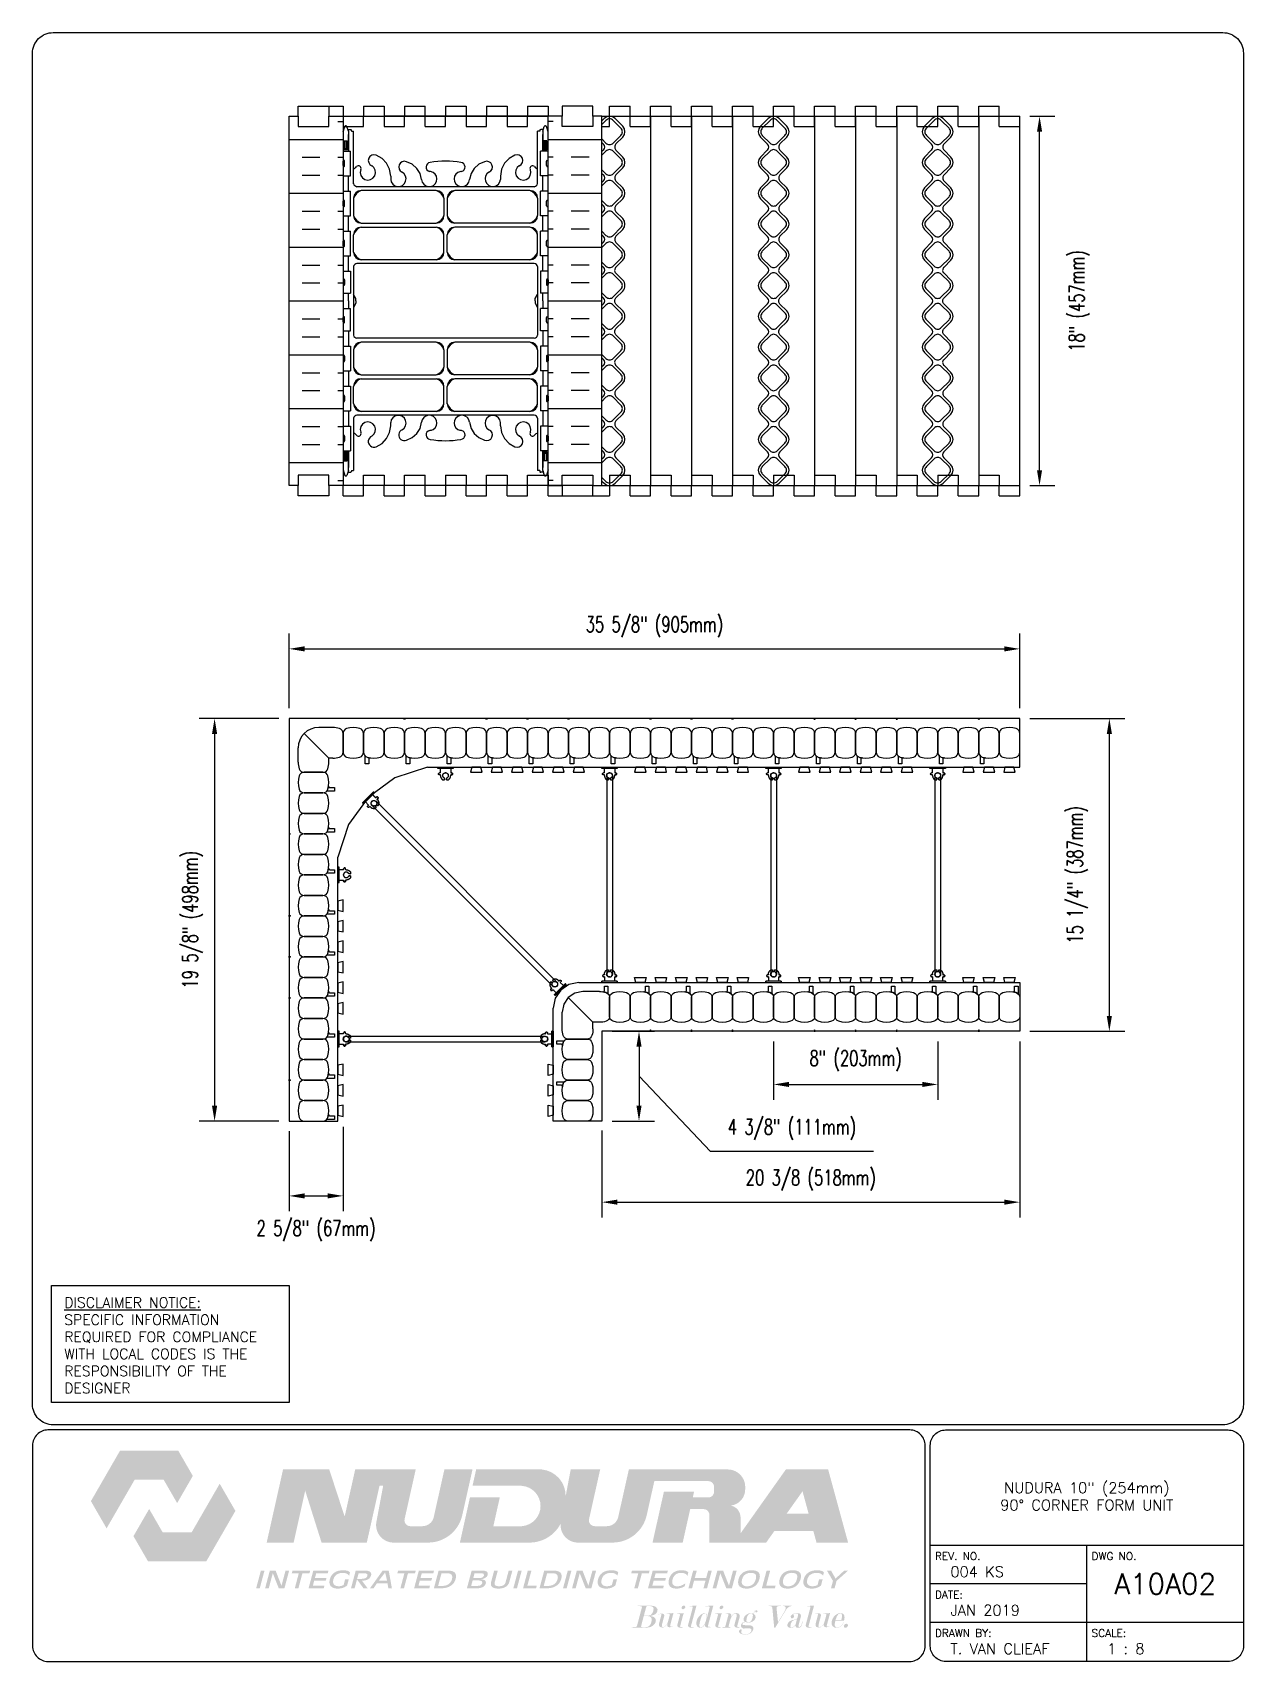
# Paper-space layout 'A10A02' of a CAD drawing. Header units: inches. Extents: x 0.42 to 7.8, y 0.49 to 10.41.
# The model-space entities are those that its viewports show. They can reach past a viewport. Long polylines and large blocks are cut down to what shows.
import ezdxf
from ezdxf.enums import TextEntityAlignment as Align

# ---------------------------------------------------------------- set-up
doc = ezdxf.new("R2010")
doc.units = ezdxf.units.IN
doc.header["$MEASUREMENT"] = 0
doc.linetypes.add('DASHED2', pattern=[0.375, 0.25, -0.125])
for name, color, linetype in [('HATCH', 12, 'Continuous'), ('line25', 2, 'Continuous'), ('LINE3', 3, 'Continuous'), ('LINE50', 5, 'Continuous'), ('LINE8', 8, 'Continuous'), ('LINE9', 9, 'Continuous'), ('LOGO', 7, 'Continuous'), ('TBK_LINE65', 3, 'Continuous'), ('TBK_TEXT', 4, 'Continuous'), ('TEXT', 4, 'Continuous'), ('Web_Edge', 9, 'Continuous')]:
    doc.layers.add(name, color=color, linetype=linetype)
doc.styles.add('DIM', font='romans.shx', dxfattribs={"width": 0.7})
doc.styles.add('ROMANS', font='romans.shx', dxfattribs={"height": 0.75})
doc.dimstyles.new('ext_8', dxfattribs={"dimscale": 8, "dimtxt": 0.09375, "dimasz": 0.09375, "dimexe": 0.09375, "dimexo": 0.0625, "dimgap": 0.0625, "dimtad": 1, "dimdec": 1, "dimzin": 3, "dimdsep": 46, "dimlunit": 4, "dimtxsty": 'DIM', "dimcen": 0.09, "dimdle": 0.09375, "dimclrt": 4, "dimadec": 0, "dimazin": 0, "dimtfac": 1, "dimtdec": 1, "dimtmove": 2, "dimatfit": 3, "dimfxl": 0, "dimfrac": 2, "dimtolj": 1, "dimtzin": 0, "dimarcsym": 0})

psp = doc.layouts.new('A10A02')

# ---------------------------------------------------------------- texts
at = {"layer": 'TBK_TEXT', "color": 7, "style": 'ROMANS'}
for s, p in [('REV. NO.', (5.9215, 1.107)), ('DWG NO.', (6.876, 1.107)), ('DATE:', (5.9215, 0.8726)), ('DRAWN BY:', (5.9215, 0.6382)), ('SCALE:', (6.876, 0.6382))]:
    psp.add_text(s, height=0.04688, dxfattribs=at).set_placement(p)
at = {"layer": 'TEXT', "insert": (0.6134, 2.7065), "char_height": 0.0625, "width": 1.41371, "attachment_point": 1, "style": 'ROMANS'}
psp.add_mtext('{\\Fromans.shx|c1;\\LDISCLAIMER NOTICE:\\l\\PSPECIFIC INFORMATION REQUIRED FOR COMPLIANCE WITH LOCAL CODES IS THE RESPONSIBILITY OF THE DESIGNER}', dxfattribs=at)

msp = doc.modelspace()

# ---------------------------------------------------------------- texts
at = {"layer": 'TEXT', "color": 4, "insert": (338.476, 96.98), "char_height": 0.75, "attachment_point": 5, "style": 'DIM'}
msp.add_mtext('\\A1;4 3/8" (111mm)', dxfattribs=at)

# ---------------------------------------------------------------- blocks, each defined once
blk = doc.blocks.new('TITLEBLOCK-Tag')
at = {"style": 'ROMANS'}
for tag, height, p in [('TITLE_LINE_1', 0.065, (0.927, -0.1328)), ('TITLE_LINE_2', 0.065, (0.9294, -0.2258)), ('CENTRE-LINE-3', 0.065, (0.927, -0.3246)), ('TITLE_LINE_4', 0.065, (0.927, -0.4299)), ('TITLE_LINE_5', 0.065, (0.927, -0.526)), ('DWG', 0.125, (1.4043, -0.9102))]:
    blk.add_attdef(tag, text='', height=height, dxfattribs=at).set_placement(p, align=Align.MIDDLE_CENTER)
for tag, p in [('LATEST_REVISION', (0.0954, -0.8366)), ('REVISION_DATE', (0.0954, -1.071)), ('DRAWN_BY', (0.0954, -1.3053)), ('SCALE', (1.0499, -1.3053))]:
    blk.add_attdef(tag, text='', height=0.065, dxfattribs=at).set_placement(p, align=Align.MIDDLE_LEFT)
blk = doc.blocks.new('*D20')
at = {"layer": 'Defpoints', "color": 0}
for p in [(349.581, 120.407), (313.956, 117.014), (349.581, 117.014)]:
    blk.add_point(p, dxfattribs=at)
at = {"layer": 'TEXT', "color": 0, "lineweight": -2}
for p, q in [((313.956, 117.514), (313.956, 121.157)), ((349.581, 117.514), (349.581, 121.157)), ((314.706, 120.407), (348.831, 120.407))]:
    blk.add_line(p, q, dxfattribs=at)
at = {"layer": 'TEXT', "color": 0}
for points in [[(314.706, 120.532), (314.706, 120.282), (313.956, 120.407)], [(348.831, 120.532), (348.831, 120.282), (349.581, 120.407)]]:
    blk.add_solid(points, dxfattribs=at)
at = {"layer": 'TEXT', "color": 4, "insert": (331.769, 121.479), "char_height": 0.75, "attachment_point": 5, "style": 'DIM'}
blk.add_mtext('\\A1;35 5/8" (905mm)', dxfattribs=at)
blk = doc.blocks.new('*D21')
at = {"layer": 'Defpoints', "color": 0}
for p in [(337.581, 101.764), (345.581, 101.764), (345.581, 99.175)]:
    blk.add_point(p, dxfattribs=at)
at = {"layer": 'TEXT', "color": 0, "lineweight": -2}
for p, q in [((337.581, 101.264), (337.581, 98.425)), ((345.581, 101.264), (345.581, 98.425)), ((338.331, 99.175), (344.831, 99.175))]:
    blk.add_line(p, q, dxfattribs=at)
at = {"layer": 'TEXT', "color": 0}
for points in [[(338.331, 99.3), (338.331, 99.05), (337.581, 99.175)], [(344.831, 99.3), (344.831, 99.05), (345.581, 99.175)]]:
    blk.add_solid(points, dxfattribs=at)
at = {"layer": 'TEXT', "color": 4, "insert": (341.581, 100.327), "char_height": 0.75, "attachment_point": 5, "style": 'DIM'}
blk.add_mtext('\\A1;8" (203mm)', dxfattribs=at)
blk = doc.blocks.new('*D22')
at = {"layer": 'Defpoints', "color": 0}
for p in [(313.956, 97.389), (316.581, 97.608), (316.581, 93.741)]:
    blk.add_point(p, dxfattribs=at)
at = {"layer": 'TEXT', "color": 0, "lineweight": -2}
for p, q in [((313.956, 96.889), (313.956, 92.991)), ((316.581, 97.108), (316.581, 92.991)), ((314.706, 93.741), (315.831, 93.741))]:
    blk.add_line(p, q, dxfattribs=at)
at = {"layer": 'TEXT', "color": 0}
for points in [[(314.706, 93.866), (314.706, 93.616), (313.956, 93.741)], [(315.831, 93.866), (315.831, 93.616), (316.581, 93.741)]]:
    blk.add_solid(points, dxfattribs=at)
at = {"layer": 'TEXT', "color": 4, "insert": (315.269, 92.038), "char_height": 0.75, "attachment_point": 5, "style": 'DIM'}
blk.add_mtext('\\A1;2 5/8" (67mm) ', dxfattribs=at)
blk = doc.blocks.new('*D23')
at = {"layer": 'Defpoints', "color": 0}
for p in [(313.956, 117.014), (310.317, 97.389), (313.956, 97.389)]:
    blk.add_point(p, dxfattribs=at)
at = {"layer": 'TEXT', "color": 0, "lineweight": -2}
for p, q in [((313.456, 117.014), (309.567, 117.014)), ((310.317, 116.264), (310.317, 98.139)), ((313.456, 97.389), (309.567, 97.389))]:
    blk.add_line(p, q, dxfattribs=at)
at = {"layer": 'TEXT', "color": 0}
for points in [[(310.192, 116.264), (310.442, 116.264), (310.317, 117.014)], [(310.192, 98.139), (310.442, 98.139), (310.317, 97.389)]]:
    blk.add_solid(points, dxfattribs=at)
at = {"layer": 'TEXT', "color": 4, "insert": (309.245, 107.202), "char_height": 0.75, "attachment_point": 5, "rotation": 90, "style": 'DIM'}
blk.add_mtext('\\A1;19 5/8" (498mm)', dxfattribs=at)
blk = doc.blocks.new('*D24')
at = {"layer": 'Defpoints', "color": 0}
for p in [(349.581, 117.014), (353.952, 117.014), (349.581, 101.764)]:
    blk.add_point(p, dxfattribs=at)
at = {"layer": 'TEXT', "color": 0, "lineweight": -2}
for p, q in [((350.081, 117.014), (354.702, 117.014)), ((353.952, 102.514), (353.952, 116.264)), ((350.081, 101.764), (354.702, 101.764))]:
    blk.add_line(p, q, dxfattribs=at)
at = {"layer": 'TEXT', "color": 0}
for points in [[(353.827, 116.264), (354.077, 116.264), (353.952, 117.014)], [(353.827, 102.514), (354.077, 102.514), (353.952, 101.764)]]:
    blk.add_solid(points, dxfattribs=at)
at = {"layer": 'TEXT', "color": 4, "insert": (352.402, 109.389), "char_height": 0.75, "attachment_point": 5, "rotation": 90, "style": 'DIM'}
blk.add_mtext('\\A1;15 1/4" (387mm)', dxfattribs=at)
blk = doc.blocks.new('*D25')
at = {"layer": 'Defpoints', "color": 0}
for p in [(349.581, 146.367), (350.548, 146.367), (349.581, 128.367)]:
    blk.add_point(p, dxfattribs=at)
at = {"layer": 'TEXT', "color": 0, "lineweight": -2}
for p, q in [((350.081, 146.367), (351.298, 146.367)), ((350.548, 129.117), (350.548, 145.617)), ((350.081, 128.367), (351.298, 128.367))]:
    blk.add_line(p, q, dxfattribs=at)
at = {"layer": 'TEXT', "color": 0}
for points in [[(350.423, 145.617), (350.673, 145.617), (350.548, 146.367)], [(350.423, 129.117), (350.673, 129.117), (350.548, 128.367)]]:
    blk.add_solid(points, dxfattribs=at)
at = {"layer": 'TEXT', "color": 4, "insert": (352.485, 137.367), "char_height": 0.75, "attachment_point": 5, "rotation": 90, "style": 'DIM'}
blk.add_mtext('\\A1;18" (457mm)', dxfattribs=at)
blk = doc.blocks.new('WEB_CENTRE_TOP_10')
for p, q in [((-0.141, 9.688), (-0.141, 0)), ((0.141, 9.688), (0.141, 0))]:
    blk.add_line(p, q)
for centre in [(0, 9.688), (0, 0)]:
    blk.add_circle(centre, 0.141)
blk = doc.blocks.new('WEB_INSERT_FRONT')
for p, q in [((-0.265, 8.89), (-0.64, 8.515)), ((0.64, 8.515), (0.265, 8.89)), ((-0.64, 7.985), (-0.297, 7.641)), ((0.309, 7.653), (0.64, 7.985)), ((-0.297, 7.359), (-0.64, 7.015)), ((0.25, 7.512), (0.25, 7.488)), ((0.64, 7.015), (0.309, 7.347)), ((-0.64, 6.485), (-0.297, 6.141)), ((0.309, 6.153), (0.64, 6.485)), ((-0.297, 5.859), (-0.64, 5.515)), ((0.25, 6.012), (0.25, 5.988)), ((0.64, 5.515), (0.309, 5.847)), ((-0.64, 4.985), (-0.297, 4.641)), ((0.309, 4.653), (0.64, 4.985)), ((-0.297, 4.359), (-0.64, 4.015)), ((0.25, 4.512), (0.25, 4.488)), ((0.64, 4.015), (0.309, 4.347)), ((-0.297, 3.141), (-0.64, 3.485)), ((0.309, 3.153), (0.64, 3.485)), ((-0.297, 2.859), (-0.64, 2.515)), ((0.25, 3.012), (0.25, 2.988)), ((0.64, 2.515), (0.309, 2.847)), ((-0.64, 1.985), (-0.297, 1.641)), ((0.309, 1.653), (0.64, 1.985)), ((-0.297, 1.359), (-0.64, 1.015)), ((-0.64, 0.485), (-0.297, 0.141)), ((-0.297, -0.141), (-0.64, -0.485)), ((-0.64, -1.015), (-0.297, -1.359)), ((-0.297, -1.641), (-0.64, -1.985)), ((-0.64, -2.515), (-0.297, -2.859)), ((-0.297, -3.141), (-0.64, -3.485)), ((0.64, -3.485), (0.309, -3.153)), ((-0.64, -4.015), (-0.297, -4.359)), ((-0.297, -4.641), (-0.64, -4.985)), ((0.25, -4.488), (0.25, -4.512)), ((0.309, -4.347), (0.64, -4.015)), ((0.64, -4.985), (0.309, -4.653)), ((-0.64, -5.515), (-0.297, -5.859)), ((0.309, -5.847), (0.64, -5.515)), ((-0.297, -6.141), (-0.64, -6.485)), ((0.25, -5.988), (0.25, -6.012)), ((0.64, -6.485), (0.309, -6.153)), ((-0.64, -7.015), (-0.297, -7.359)), ((0.297, -7.359), (0.64, -7.015)), ((-0.297, -7.641), (-0.64, -7.985)), ((0.64, -7.985), (0.297, -7.641)), ((-0.64, -8.515), (-0.265, -8.89)), ((0.265, -8.89), (0.64, -8.515))]:
    blk.add_line(p, q)
for points in [[(-0.552, 8.073), (-0.177, 7.698, 0.414214), (0.177, 7.698), (0.552, 8.073, 0.414214), (0.552, 8.427), (0.177, 8.802, 0.414214), (-0.177, 8.802), (-0.552, 8.427, 0.414214)], [(-0.552, 6.573), (-0.177, 6.198, 0.414214), (0.177, 6.198), (0.552, 6.573, 0.414214), (0.552, 6.927), (0.177, 7.302, 0.414214), (-0.177, 7.302), (-0.552, 6.927, 0.414214)], [(-0.552, 5.073), (-0.177, 4.698, 0.414214), (0.177, 4.698), (0.552, 5.073, 0.414214), (0.552, 5.427), (0.177, 5.802, 0.414214), (-0.177, 5.802), (-0.552, 5.427, 0.414214)], [(-0.552, 3.573), (-0.177, 3.198, 0.414214), (0.177, 3.198), (0.552, 3.573, 0.414214), (0.552, 3.927), (0.177, 4.302, 0.414214), (-0.177, 4.302), (-0.552, 3.927, 0.414214)], [(-0.552, 3.573), (-0.177, 3.198, 0.414214), (0.177, 3.198), (0.552, 3.573, 0.414214), (0.552, 3.927), (0.177, 4.302, 0.414214), (-0.177, 4.302), (-0.552, 3.927, 0.414214)], [(-0.552, 2.073), (-0.177, 1.698, 0.414214), (0.177, 1.698), (0.552, 2.073, 0.414214), (0.552, 2.427), (0.177, 2.802, 0.414214), (-0.177, 2.802), (-0.552, 2.427, 0.414214)], [(-0.552, 0.573), (-0.177, 0.198, 0.414214), (0.177, 0.198), (0.552, 0.573, 0.414214), (0.552, 0.927), (0.177, 1.302, 0.414214), (-0.177, 1.302), (-0.552, 0.927, 0.414214)], [(-0.552, -0.927), (-0.177, -1.302, 0.414214), (0.177, -1.302), (0.552, -0.927, 0.414214), (0.552, -0.573), (0.177, -0.198, 0.414214), (-0.177, -0.198), (-0.552, -0.573, 0.414214)], [(-0.552, -2.427), (-0.177, -2.802, 0.414214), (0.177, -2.802), (0.552, -2.427, 0.414214), (0.552, -2.073), (0.177, -1.698, 0.414214), (-0.177, -1.698), (-0.552, -2.073, 0.414214)], [(-0.552, -3.927), (-0.177, -4.302, 0.414214), (0.177, -4.302), (0.552, -3.927, 0.414214), (0.552, -3.573), (0.177, -3.198, 0.414214), (-0.177, -3.198), (-0.552, -3.573, 0.414214)], [(-0.552, -5.427), (-0.177, -5.802, 0.414214), (0.177, -5.802), (0.552, -5.427, 0.414214), (0.552, -5.073), (0.177, -4.698, 0.414214), (-0.177, -4.698), (-0.552, -5.073, 0.414214)], [(-0.552, -6.927), (-0.177, -7.302, 0.414214), (0.177, -7.302), (0.552, -6.927, 0.414214), (0.552, -6.573), (0.177, -6.198, 0.414214), (-0.177, -6.198), (-0.552, -6.573, 0.414214)], [(-0.552, -8.427), (-0.177, -8.802, 0.414214), (0.177, -8.802), (0.552, -8.427, 0.414214), (0.552, -8.073), (0.177, -7.698, 0.414214), (-0.177, -7.698), (-0.552, -8.073, 0.414214)]]:
    blk.add_lwpolyline(points, format="xyb", close=True)
blk.add_lwpolyline([(0.25, -2.988, -0.198912), (0.309, -2.847), (0.64, -2.515, 0.414214), (0.64, -1.985), (0.309, -1.653, -0.198912), (0.25, -1.512), (0.25, -1.488, -0.198912), (0.309, -1.347), (0.64, -1.015, 0.414214), (0.64, -0.485), (0.309, -0.153, -0.198912), (0.25, -0.012), (0.25, 0.012, -0.198912), (0.309, 0.153), (0.64, 0.485, 0.414214), (0.64, 1.015), (0.309, 1.347, -0.198912), (0.25, 1.488)], format="xyb")
for centre, radius, start, end in [((0, 8.625), 0.375, 45, 135), ((-0.375, 8.25), 0.375, 135, 225), ((0.375, 8.25), 0.375, 315, 45), ((-0.438, 7.5), 0.2, 315, 45), ((0.45, 7.512), 0.2, 135, 180), ((0.45, 7.488), 0.2, 180, 225), ((-0.375, 6.75), 0.375, 135, 225), ((0.375, 6.75), 0.375, 315, 45), ((-0.438, 6), 0.2, 315, 45), ((0.45, 6.012), 0.2, 135, 180), ((0.45, 5.988), 0.2, 180, 225), ((-0.375, 5.25), 0.375, 135, 225), ((0.375, 5.25), 0.375, 315, 45), ((-0.375, 3.75), 0.375, 135, 225), ((-0.438, 4.5), 0.2, 315, 45), ((0.45, 4.512), 0.2, 135, 180), ((0.45, 4.488), 0.2, 180, 225), ((0.375, 3.75), 0.375, 315, 45), ((-0.375, 2.25), 0.375, 135, 225), ((-0.438, 3), 0.2, 315, 45), ((0.45, 3.012), 0.2, 135, 180), ((0.45, 2.988), 0.2, 180, 225), ((0.375, 2.25), 0.375, 315, 45), ((-0.438, 1.5), 0.2, 315, 45), ((0.45, 1.512), 0.2, 135, 180), ((-0.375, 0.75), 0.375, 135, 225), ((-0.438, 0), 0.2, 315, 45), ((-0.375, -0.75), 0.375, 135, 225), ((-0.438, -1.5), 0.2, 315, 45), ((-0.375, -2.25), 0.375, 135, 225), ((-0.438, -3), 0.2, 315, 45), ((0.45, -3.012), 0.2, 180, 225), ((-0.375, -3.75), 0.375, 135, 225), ((0.375, -3.75), 0.375, 315, 45), ((-0.438, -4.5), 0.2, 315, 45), ((0.45, -4.488), 0.2, 135, 180), ((0.45, -4.512), 0.2, 180, 225), ((-0.375, -5.25), 0.375, 135, 225), ((0.375, -5.25), 0.375, 315, 45), ((-0.438, -6), 0.2, 315, 45), ((0.45, -5.988), 0.2, 135, 180), ((0.45, -6.012), 0.2, 180, 225), ((-0.375, -6.75), 0.375, 135, 225), ((0.375, -6.75), 0.375, 315, 45), ((-0.438, -7.5), 0.2, 315, 45), ((0.438, -7.5), 0.2, 135, 225), ((-0.375, -8.25), 0.375, 135, 225), ((0.375, -8.25), 0.375, 315, 45), ((0, -8.625), 0.375, 225, 315)]:
    blk.add_arc(centre, radius, start, end)
blk = doc.blocks.new('Connector')
blk.add_point((0.271, 0))
at = {"layer": 'LINE9'}
for p, q in [((0, 0.375), (0, -0.375)), ((0.062, -0.375), (0.062, 0.375)), ((0.281, 0.25), (0.062, 0.25))]:
    blk.add_line(p, q, dxfattribs=at)
for points, weights in [([(0.007, 0.375), (0.004, 0.375), (0, 0.375)], [1, 0.972587069138, 0.950305488115]), ([(0.327, 0.343), (0.308, 0.343), (0.281, 0.317), (0.281, 0.297)], [1, 0.85355339, 0.85355339, 1]), ([(0.328, 0.343), (0.327, 0.343), (0.327, 0.343)], [1, 0.70710678, 1]), ([(0.375, 0.297), (0.375, 0.317), (0.348, 0.343), (0.329, 0.343)], [1, 0.85355339, 0.85355339, 1]), ([(0.406, 0.25), (0.546, 0.25), (0.619, 0.131)], [0.958404415409, 0.794674173519, 0.864651571113]), ([(0.619, 0.052), (0.612, 0.049), (0.604, 0.049)], [0.83615024178, 0.892081430621, 1]), ([(0, -0.375), (0.004, -0.375), (0.007, -0.375)], [0.950305488115, 0.972587069138, 1]), ([(0.281, -0.297), (0.281, -0.317), (0.308, -0.343), (0.327, -0.343)], [1, 0.85355339, 0.85355339, 1]), ([(0.327, -0.343), (0.281, -0.343), (0.281, -0.297)], [1, 0.70710678, 1]), ([(0.329, -0.343), (0.348, -0.343), (0.375, -0.317), (0.375, -0.297)], [1, 0.85355339, 0.85355339, 1]), ([(0.375, -0.297), (0.375, -0.343), (0.329, -0.343)], [1, 0.70710678, 1]), ([(0.619, -0.131), (0.546, -0.25), (0.406, -0.25)], [0.864651574428, 0.794674169686, 0.958404415195]), ([(0.604, -0.049), (0.612, -0.049), (0.619, -0.052)], [1, 0.89208144177, 0.836150253337])]:
    blk.add_rational_spline(points, weights, degree=2, dxfattribs=at)
for points, degree in [([(0, 0.375), (0.002, 0.375), (0.005, 0.375), (0.007, 0.375)], 3), ([(0.007, 0.375), (0.021, 0.375), (0.051, 0.375), (0.062, 0.375), (0.062, 0.375)], 3), ([(0.281, 0.25), (0.281, 0.297)], 1), ([(0.327, 0.343), (0.327, 0.343), (0.328, 0.343), (0.328, 0.343)], 3), ([(0.328, 0.343), (0.329, 0.343), (0.329, 0.343), (0.329, 0.343)], 3), ([(0.375, 0.25), (0.375, 0.297)], 1), ([(0.406, 0.25), (0.375, 0.25)], 1), ([(0.406, 0.25), (0.406, 0.25)], 1), ([(0.406, 0.25), (0.406, 0.25)], 1), ([(0.406, 0.25), (0.406, 0.25)], 1), ([(0.406, 0.25), (0.406, 0.25)], 1), ([(0.406, 0.25), (0.406, 0.25)], 1), ([(0.406, 0.25), (0.406, 0.25)], 1), ([(0.406, 0.25), (0.406, 0.25)], 1), ([(0.406, 0.25), (0.406, 0.25)], 1), ([(0.406, 0.25), (0.406, 0.25)], 1), ([(0.406, 0.25), (0.406, 0.25)], 1), ([(0.406, 0.25), (0.406, 0.25)], 1), ([(0.406, 0.25), (0.406, 0.25)], 1), ([(0.406, 0.25), (0.406, 0.25)], 1), ([(0.406, 0.25), (0.406, 0.25)], 1), ([(0.406, 0.25), (0.406, 0.25)], 1), ([(0.406, 0.25), (0.406, 0.25)], 1), ([(0.406, 0.25), (0.406, 0.25)], 1), ([(0.406, 0.25), (0.406, 0.25)], 1), ([(0.406, 0.25), (0.406, 0.25)], 1), ([(0.406, 0.25), (0.406, 0.25)], 1), ([(0.406, 0.25), (0.406, 0.25)], 1), ([(0.406, 0.25), (0.406, 0.25)], 1), ([(0.406, 0.25), (0.406, 0.25)], 1), ([(0.406, 0.25), (0.406, 0.25)], 1), ([(0.604, 0.049), (0.532, 0.049)], 1), ([(0.532, 0.049), (0.532, 0.049)], 1), ([(0.532, 0.049), (0.532, 0.049)], 1), ([(0.532, 0.049), (0.532, 0.049)], 1), ([(0.532, 0.049), (0.532, 0.049)], 1), ([(0.532, 0.049), (0.532, 0.049)], 1), ([(0.532, 0.049), (0.532, 0.049)], 1), ([(0.532, 0.049), (0.532, 0.049)], 1), ([(0.532, 0.049), (0.532, 0.049)], 1), ([(0.532, 0.049), (0.532, 0.049)], 1), ([(0.532, 0.049), (0.532, 0.049)], 1), ([(0.604, 0.049), (0.609, 0.049), (0.614, 0.05), (0.619, 0.052)], 3), ([(0.604, 0.049), (0.604, 0.049)], 1), ([(0.604, 0.049), (0.604, 0.049)], 1), ([(0.604, 0.049), (0.604, 0.049)], 1), ([(0.604, 0.049), (0.604, 0.049)], 1), ([(0.619, 0.131), (0.619, 0.052)], 1), ([(0.619, 0.131), (0.619, 0.131)], 1), ([(0.619, 0.131), (0.619, 0.131)], 1), ([(0.619, 0.131), (0.619, 0.131)], 1), ([(0.619, 0.131), (0.619, 0.131)], 1), ([(0.007, -0.375), (0.005, -0.375), (0.002, -0.375), (0, -0.375)], 3), ([(0.062, -0.375), (0.062, -0.375), (0.051, -0.375), (0.021, -0.375), (0.007, -0.375)], 3), ([(0.062, -0.25), (0.281, -0.25)], 1), ([(0.281, -0.297), (0.281, -0.25)], 1), ([(0.281, -0.25), (0.281, -0.297)], 1), ([(0.328, -0.343), (0.328, -0.343), (0.327, -0.343), (0.327, -0.343)], 3), ([(0.329, -0.343), (0.329, -0.343), (0.329, -0.343), (0.328, -0.343)], 3), ([(0.375, -0.25), (0.375, -0.297)], 1), ([(0.375, -0.297), (0.375, -0.25)], 1), ([(0.406, -0.25), (0.375, -0.25)], 1), ([(0.406, -0.25), (0.406, -0.25)], 1), ([(0.406, -0.25), (0.406, -0.25)], 1), ([(0.406, -0.25), (0.406, -0.25)], 1), ([(0.406, -0.25), (0.406, -0.25)], 1), ([(0.406, -0.25), (0.406, -0.25)], 1), ([(0.406, -0.25), (0.406, -0.25)], 1), ([(0.406, -0.25), (0.406, -0.25)], 1), ([(0.406, -0.25), (0.406, -0.25)], 1), ([(0.406, -0.25), (0.406, -0.25)], 1), ([(0.406, -0.25), (0.406, -0.25)], 1), ([(0.406, -0.25), (0.406, -0.25)], 1), ([(0.532, -0.049), (0.604, -0.049)], 1), ([(0.604, -0.049), (0.58, -0.049), (0.556, -0.049), (0.532, -0.049)], 3), ([(0.532, -0.049), (0.532, -0.049)], 1), ([(0.532, -0.049), (0.532, -0.049)], 1), ([(0.532, -0.049), (0.532, -0.049)], 1), ([(0.532, -0.049), (0.532, -0.049)], 1), ([(0.619, -0.052), (0.614, -0.05), (0.609, -0.049), (0.604, -0.049)], 3), ([(0.604, -0.049), (0.604, -0.049)], 1), ([(0.604, -0.049), (0.604, -0.049)], 1), ([(0.604, -0.049), (0.604, -0.049)], 1), ([(0.604, -0.049), (0.604, -0.049)], 1), ([(0.604, -0.049), (0.604, -0.049)], 1), ([(0.604, -0.049), (0.604, -0.049)], 1), ([(0.604, -0.049), (0.604, -0.049)], 1), ([(0.604, -0.049), (0.604, -0.049)], 1), ([(0.619, -0.052), (0.619, -0.131)], 1), ([(0.619, -0.131), (0.619, -0.131)], 1), ([(0.619, -0.131), (0.619, -0.131)], 1), ([(0.619, -0.131), (0.619, -0.131)], 1), ([(0.619, -0.131), (0.619, -0.131)], 1)]:
    blk.add_open_spline(points, degree=degree, dxfattribs=at)
for points, weights, knots in [([(0.062, 0.375), (0.062, 0.375), (0.046, 0.375), (0.03, 0.375), (0.007, 0.375)], [0.868718858569, 0.861102746415, 1, 0.861102734288, 0.868718859898], [0, 0, 0, 0.5, 0.5, 1, 1, 1]), ([(0.532, 0.049), (0.472, 0.203), (0.333, 0.113), (0.157, 0), (0.333, -0.113), (0.472, -0.203), (0.532, -0.049)], [0.899508922286, 0.599718215298, 1, 0.54226024, 1, 0.599718224335, 0.899508908749], [0, 0, 0, 0.318112, 0.318112, 0.681888, 0.681888, 1, 1, 1]), ([(0.007, -0.375), (0.03, -0.375), (0.046, -0.375), (0.062, -0.375), (0.062, -0.375)], [0.868718859319, 0.861102739573, 1, 0.861102742958, 0.868718858948], [0, 0, 0, 0.5, 0.5, 1, 1, 1])]:
    blk.add_rational_spline(points, weights, degree=2, knots=knots, dxfattribs=at)
blk = doc.blocks.new('*D26')
at = {"layer": 'Defpoints', "color": 0}
for p in [(349.581, 101.764), (329.206, 97.43), (349.581, 93.435)]:
    blk.add_point(p, dxfattribs=at)
at = {"layer": 'TEXT', "color": 0, "lineweight": -2}
for p, q in [((349.581, 101.264), (349.581, 92.685)), ((329.206, 96.93), (329.206, 92.685)), ((329.956, 93.435), (348.831, 93.435))]:
    blk.add_line(p, q, dxfattribs=at)
at = {"layer": 'TEXT', "color": 0}
for points in [[(329.956, 93.56), (329.956, 93.31), (329.206, 93.435)], [(348.831, 93.56), (348.831, 93.31), (349.581, 93.435)]]:
    blk.add_solid(points, dxfattribs=at)
at = {"layer": 'TEXT', "color": 4, "insert": (339.394, 94.507), "char_height": 0.75, "attachment_point": 5, "style": 'DIM'}
blk.add_mtext('\\A1;20 3/8 (518mm)', dxfattribs=at)

# ---------------------------------------------------------------- dimensions: what is measured, and where the dimension line sits
at = {"layer": 'TEXT'}
for base, p1, p2, text, picture, middle in [((350.548, 146.367), (349.581, 128.367), (349.581, 146.367), '18" (457mm)', '*D25', (352.485, 137.367)), ((353.952, 117.014), (349.581, 101.764), (349.581, 117.014), '15 1/4" (387mm)', '*D24', (352.402, 109.389))]:
    dim = msp.add_linear_dim(base=base, p1=p1, p2=p2, angle=90, text=text, dimstyle='ext_8', dxfattribs=at)
    dim.commit()
    dim.dimension.update_dxf_attribs({"geometry": picture, "text_midpoint": middle, "dimtype": 160})
for base, p1, p2, text, picture, middle in [((349.581, 120.407), (313.956, 117.014), (349.581, 117.014), '35 5/8" (905mm)', '*D20', (331.769, 121.479)), ((349.581, 93.435), (329.206, 97.43), (349.581, 101.764), '20 3/8 (518mm)', '*D26', (339.394, 94.507))]:
    dim = msp.add_linear_dim(base=base, p1=p1, p2=p2, text=text, dimstyle='ext_8', dxfattribs=at)
    dim.commit()
    dim.dimension.update_dxf_attribs({"geometry": picture, "text_midpoint": middle})
dim = msp.add_linear_dim(base=(310.317, 97.389), p1=(313.956, 117.014), p2=(313.956, 97.389), angle=90, text='19 5/8" (498mm)', dimstyle='ext_8', dxfattribs=at)
dim.commit()
dim.dimension.update_dxf_attribs({"geometry": '*D23', "text_midpoint": (309.245, 107.202)})
for base, p1, p2, text, picture, middle in [((345.581, 99.175), (337.581, 101.764), (345.581, 101.764), '8" (203mm)', '*D21', (341.581, 100.327)), ((316.581, 93.741), (313.956, 97.389), (316.581, 97.608), '2 5/8" (67mm) ', '*D22', (315.269, 92.038))]:
    dim = msp.add_linear_dim(base=base, p1=p1, p2=p2, text=text, dimstyle='ext_8', dxfattribs=at)
    dim.commit()
    dim.dimension.update_dxf_attribs({"geometry": picture, "text_midpoint": middle, "dimtype": 160})

# ---------------------------------------------------------------- hatches: boundary and pattern name
at = {"layer": 'HATCH'}
h = msp.add_hatch(dxfattribs=at)
h.set_pattern_fill('INSUL', color=256, scale=7, style=0)
h.set_pattern_definition([(0, (321.5814, 137.3672), (0, 2.625), []), (0, (321.5814, 138.2422), (0, 2.625), [0.875, -0.875]), (0, (321.5814, 139.1172), (0, 2.625), [0.875, -0.875])])
h.paths.add_polyline_path([(316.581, 146.367), (315.894, 146.367), (315.894, 145.867), (314.394, 145.867), (314.394, 146.367), (313.956, 146.367), (313.956, 128.367), (314.394, 128.367), (314.394, 128.867), (315.894, 128.867), (315.894, 128.367), (316.581, 128.367)])
h = msp.add_hatch(dxfattribs=at)
h.set_pattern_fill('INSUL', color=256, scale=7, angle=180, style=0)
h.set_pattern_definition([(180, (321.5814, 137.3672), (-3e-16, -2.625), []), (180, (321.5814, 136.4922), (-3e-16, -2.625), [0.875, -0.875]), (180, (321.5814, 135.6172), (-3e-16, -2.625), [0.875, -0.875])])
h.paths.add_polyline_path([(326.581, 128.367), (327.269, 128.367), (327.269, 128.867), (328.769, 128.867), (328.769, 128.367), (329.206, 128.367), (329.206, 146.367), (328.769, 146.367), (328.769, 145.867), (327.269, 145.867), (327.269, 146.367), (326.581, 146.367)])

# ---------------------------------------------------------------- linework, layer by layer
for p, q in [((316.581, 146.367), (326.581, 146.367)), ((326.581, 146.367), (318.581, 146.367)), ((329.316, 146.257), (329.206, 146.148)), ((330.222, 145.882), (329.847, 146.257)), ((329.89, 145.02), (330.222, 145.352)), ((329.206, 145.087), (329.285, 145.009)), ((329.285, 144.726), (329.206, 144.648)), ((329.831, 144.879), (329.831, 144.855)), ((330.222, 144.382), (329.89, 144.714)), ((329.89, 143.52), (330.222, 143.852)), ((329.206, 143.587), (329.285, 143.509)), ((329.285, 143.226), (329.206, 143.148)), ((329.831, 143.379), (329.831, 143.355)), ((330.222, 142.882), (329.89, 143.214)), ((329.89, 142.02), (330.222, 142.352)), ((329.206, 142.087), (329.285, 142.009)), ((329.285, 141.726), (329.206, 141.648)), ((329.831, 141.879), (329.831, 141.855)), ((330.222, 141.382), (329.89, 141.714)), ((329.285, 140.509), (329.206, 140.587)), ((329.89, 140.52), (330.222, 140.852)), ((329.285, 140.226), (329.206, 140.148)), ((329.831, 140.379), (329.831, 140.355)), ((330.222, 139.882), (329.89, 140.214)), ((329.206, 139.087), (329.285, 139.009)), ((329.89, 139.02), (330.222, 139.352)), ((329.285, 138.726), (329.206, 138.648)), ((329.206, 137.587), (329.285, 137.509)), ((329.285, 137.226), (329.206, 137.148)), ((329.206, 136.087), (329.285, 136.009)), ((329.285, 135.726), (329.206, 135.648)), ((329.206, 134.587), (329.285, 134.509)), ((329.285, 134.226), (329.206, 134.148)), ((330.222, 133.882), (329.89, 134.214)), ((329.206, 133.087), (329.285, 133.009)), ((329.285, 132.726), (329.206, 132.648)), ((329.831, 132.879), (329.831, 132.855)), ((329.89, 133.02), (330.222, 133.352)), ((330.222, 132.382), (329.89, 132.714)), ((329.89, 131.52), (330.222, 131.852)), ((329.206, 131.587), (329.285, 131.509)), ((329.285, 131.226), (329.206, 131.148)), ((329.831, 131.379), (329.831, 131.355)), ((330.222, 130.882), (329.89, 131.214)), ((329.878, 130.009), (330.222, 130.352)), ((329.206, 130.087), (329.285, 130.009)), ((329.285, 129.726), (329.206, 129.648)), ((330.222, 129.382), (329.878, 129.726)), ((329.847, 128.477), (330.222, 128.852)), ((326.581, 128.367), (316.581, 128.367)), ((328.769, 128.367), (318.581, 128.367)), ((329.206, 128.587), (329.316, 128.477))]:
    msp.add_line(p, q, dxfattribs=at)
for points in [[(329.206, 145.264), (329.405, 145.065, 0.414214), (329.758, 145.065), (330.133, 145.44, 0.414214), (330.133, 145.794), (329.758, 146.169, 0.414214), (329.405, 146.169), (329.206, 145.971)], [(329.206, 143.764), (329.405, 143.565, 0.414214), (329.758, 143.565), (330.133, 143.94, 0.414214), (330.133, 144.294), (329.758, 144.669, 0.414214), (329.405, 144.669), (329.206, 144.471)], [(329.206, 142.264), (329.405, 142.065, 0.414214), (329.758, 142.065), (330.133, 142.44, 0.414214), (330.133, 142.794), (329.758, 143.169, 0.414214), (329.405, 143.169), (329.206, 142.971)], [(329.206, 140.764), (329.405, 140.565, 0.414214), (329.758, 140.565), (330.133, 140.94, 0.414214), (330.133, 141.294), (329.758, 141.669, 0.414214), (329.405, 141.669), (329.206, 141.471)], [(329.206, 140.764), (329.405, 140.565, 0.414214), (329.758, 140.565), (330.133, 140.94, 0.414214), (330.133, 141.294), (329.758, 141.669, 0.414214), (329.405, 141.669), (329.206, 141.471)], [(329.206, 139.264), (329.405, 139.065, 0.414214), (329.758, 139.065), (330.133, 139.44, 0.414214), (330.133, 139.794), (329.758, 140.169, 0.414214), (329.405, 140.169), (329.206, 139.971)], [(329.206, 137.764), (329.405, 137.565, 0.414214), (329.758, 137.565), (330.133, 137.94, 0.414214), (330.133, 138.294), (329.758, 138.669, 0.414214), (329.405, 138.669), (329.206, 138.471)], [(329.831, 134.379, -0.198912), (329.89, 134.52), (330.222, 134.852, 0.414214), (330.222, 135.382), (329.89, 135.714, -0.198912), (329.831, 135.855), (329.831, 135.879, -0.198912), (329.89, 136.02), (330.222, 136.352, 0.414214), (330.222, 136.882), (329.89, 137.214, -0.198912), (329.831, 137.355), (329.831, 137.379, -0.198912), (329.89, 137.52), (330.222, 137.852, 0.414214), (330.222, 138.382), (329.89, 138.714, -0.198912), (329.831, 138.855)], [(329.206, 136.264), (329.405, 136.065, 0.414214), (329.758, 136.065), (330.133, 136.44, 0.414214), (330.133, 136.794), (329.758, 137.169, 0.414214), (329.405, 137.169), (329.206, 136.971)], [(329.206, 134.764), (329.405, 134.565, 0.414214), (329.758, 134.565), (330.133, 134.94, 0.414214), (330.133, 135.294), (329.758, 135.669, 0.414214), (329.405, 135.669), (329.206, 135.471)], [(329.206, 133.264), (329.405, 133.065, 0.414214), (329.758, 133.065), (330.133, 133.44, 0.414214), (330.133, 133.794), (329.758, 134.169, 0.414214), (329.405, 134.169), (329.206, 133.971)], [(329.206, 131.764), (329.405, 131.565, 0.414214), (329.758, 131.565), (330.133, 131.94, 0.414214), (330.133, 132.294), (329.758, 132.669, 0.414214), (329.405, 132.669), (329.206, 132.471)], [(329.206, 130.264), (329.405, 130.065, 0.414214), (329.758, 130.065), (330.133, 130.44, 0.414214), (330.133, 130.794), (329.758, 131.169, 0.414214), (329.405, 131.169), (329.206, 130.971)], [(329.206, 128.764), (329.405, 128.565, 0.414214), (329.758, 128.565), (330.133, 128.94, 0.414214), (330.133, 129.294), (329.758, 129.669, 0.414214), (329.405, 129.669), (329.206, 129.471)]]:
    msp.add_lwpolyline(points, format="xyb", dxfattribs=at)
for centre, radius, start, end in [((329.581, 145.992), 0.375, 45, 135), ((329.956, 145.617), 0.375, 315, 45), ((329.143, 144.867), 0.2, 315, 45), ((330.031, 144.879), 0.2, 135, 180), ((330.031, 144.855), 0.2, 180, 225), ((329.956, 144.117), 0.375, 315, 45), ((329.143, 143.367), 0.2, 315, 45), ((330.031, 143.379), 0.2, 135, 180), ((330.031, 143.355), 0.2, 180, 225), ((329.956, 142.617), 0.375, 315, 45), ((329.143, 141.867), 0.2, 315, 45), ((330.031, 141.879), 0.2, 135, 180), ((330.031, 141.855), 0.2, 180, 225), ((329.956, 141.117), 0.375, 315, 45), ((329.143, 140.367), 0.2, 315, 45), ((330.031, 140.379), 0.2, 135, 180), ((330.031, 140.355), 0.2, 180, 225), ((329.956, 139.617), 0.375, 315, 45), ((329.143, 138.867), 0.2, 315, 45), ((330.031, 138.879), 0.2, 135, 180), ((329.143, 137.367), 0.2, 315, 45), ((329.143, 135.867), 0.2, 315, 45), ((329.143, 134.367), 0.2, 315, 45), ((330.031, 134.355), 0.2, 180, 225), ((329.956, 133.617), 0.375, 315, 45), ((329.143, 132.867), 0.2, 315, 45), ((330.031, 132.879), 0.2, 135, 180), ((330.031, 132.855), 0.2, 180, 225), ((329.956, 132.117), 0.375, 315, 45), ((329.143, 131.367), 0.2, 315, 45), ((330.031, 131.379), 0.2, 135, 180), ((330.031, 131.355), 0.2, 180, 225), ((329.956, 130.617), 0.375, 315, 45), ((329.143, 129.867), 0.2, 315, 45), ((330.02, 129.867), 0.2, 135, 225), ((329.956, 129.117), 0.375, 315, 45), ((329.581, 128.742), 0.375, 225, 315)]:
    msp.add_arc(centre, radius, start, end, dxfattribs=at)
at = {"layer": 'line25'}
for p, q in [((316.581, 146.367), (316.581, 128.367)), ((326.581, 128.367), (326.581, 146.367)), ((331.581, 146.367), (331.581, 128.367)), ((333.581, 146.367), (333.581, 128.367)), ((335.581, 146.367), (335.581, 128.367)), ((339.581, 146.367), (339.581, 128.367)), ((341.581, 146.367), (341.581, 128.367)), ((343.581, 146.367), (343.581, 128.367)), ((347.581, 146.367), (347.581, 128.367)), ((316.581, 144.672), (316.946, 144.672)), ((316.946, 143.472), (316.946, 144.672)), ((326.581, 144.672), (326.216, 144.672)), ((326.216, 143.472), (326.216, 144.672)), ((316.581, 143.472), (316.946, 143.472)), ((326.581, 143.472), (326.216, 143.472)), ((316.581, 142.722), (316.946, 142.722)), ((316.946, 141.522), (316.946, 142.722)), ((326.581, 142.722), (326.216, 142.722)), ((326.216, 141.522), (326.216, 142.722)), ((316.581, 141.522), (316.946, 141.522)), ((326.581, 141.522), (326.216, 141.522)), ((316.581, 140.772), (316.946, 140.772)), ((316.946, 139.572), (316.946, 140.772)), ((326.581, 140.772), (326.216, 140.772)), ((326.216, 139.572), (326.216, 140.772)), ((316.581, 139.572), (316.946, 139.572)), ((326.581, 139.572), (326.216, 139.572)), ((316.581, 138.822), (316.946, 138.822)), ((316.946, 138.822), (316.946, 137.742)), ((326.581, 138.822), (326.216, 138.822)), ((326.216, 138.822), (326.216, 137.742)), ((316.581, 137.742), (316.946, 137.742)), ((326.581, 137.742), (326.216, 137.742)), ((316.581, 136.992), (316.946, 136.992)), ((316.946, 135.912), (316.946, 136.992)), ((326.581, 136.992), (326.216, 136.992)), ((326.216, 135.912), (326.216, 136.992)), ((316.581, 135.912), (316.946, 135.912)), ((326.581, 135.912), (326.216, 135.912)), ((316.581, 135.162), (316.946, 135.162)), ((316.946, 135.162), (316.946, 133.962)), ((326.581, 135.162), (326.216, 135.162)), ((326.216, 135.162), (326.216, 133.962)), ((316.581, 133.962), (316.946, 133.962)), ((326.581, 133.962), (326.216, 133.962)), ((316.581, 133.212), (316.946, 133.212)), ((316.946, 133.212), (316.946, 132.012)), ((326.581, 133.212), (326.216, 133.212)), ((326.216, 133.212), (326.216, 132.012)), ((316.581, 132.012), (316.946, 132.012)), ((326.581, 132.012), (326.216, 132.012)), ((316.581, 131.262), (316.946, 131.262)), ((316.946, 131.262), (316.946, 130.062)), ((326.581, 131.262), (326.216, 131.262)), ((326.216, 131.262), (326.216, 130.062)), ((316.581, 130.062), (316.946, 130.062)), ((326.581, 130.062), (326.216, 130.062)), ((320.7, 114.639), (349.581, 114.639)), ((316.331, 97.389), (316.331, 110.259)), ((328.081, 104.139), (349.581, 104.139)), ((326.831, 97.389), (326.831, 102.889))]:
    msp.add_line(p, q, dxfattribs=at)
for points in [[(322.863, 114.639), (322.8, 114.389), (323.363, 114.389), (323.3, 114.639)], [(323.863, 114.639), (323.8, 114.389), (324.363, 114.389), (324.3, 114.639)], [(324.863, 114.639), (324.8, 114.389), (325.363, 114.389), (325.3, 114.639)], [(325.863, 114.639), (325.8, 114.389), (326.363, 114.389), (326.3, 114.639)], [(326.863, 114.639), (326.8, 114.389), (327.363, 114.389), (327.3, 114.639)], [(327.863, 114.639), (327.8, 114.389), (328.363, 114.389), (328.3, 114.639)], [(330.863, 114.639), (330.8, 114.389), (331.363, 114.389), (331.3, 114.639)], [(331.863, 114.639), (331.8, 114.389), (332.363, 114.389), (332.3, 114.639)], [(332.863, 114.639), (332.8, 114.389), (333.363, 114.389), (333.3, 114.639)], [(333.863, 114.639), (333.8, 114.389), (334.363, 114.389), (334.3, 114.639)], [(334.863, 114.639), (334.8, 114.389), (335.363, 114.389), (335.3, 114.639)], [(335.863, 114.639), (335.8, 114.389), (336.363, 114.389), (336.3, 114.639)], [(338.863, 114.639), (338.8, 114.389), (339.363, 114.389), (339.3, 114.639)], [(339.863, 114.639), (339.8, 114.389), (340.363, 114.389), (340.3, 114.639)], [(340.863, 114.639), (340.8, 114.389), (341.363, 114.389), (341.3, 114.639)], [(341.863, 114.639), (341.8, 114.389), (342.363, 114.389), (342.3, 114.639)], [(342.863, 114.639), (342.8, 114.389), (343.363, 114.389), (343.3, 114.639)], [(343.863, 114.639), (343.8, 114.389), (344.363, 114.389), (344.3, 114.639)], [(346.863, 114.639), (346.8, 114.389), (347.363, 114.389), (347.3, 114.639)], [(347.863, 114.639), (347.8, 114.389), (348.363, 114.389), (348.3, 114.639)], [(348.863, 114.639), (348.8, 114.389), (349.363, 114.389), (349.3, 114.639)], [(316.331, 107.67), (316.581, 107.608), (316.581, 108.17), (316.331, 108.108)], [(316.331, 106.67), (316.581, 106.608), (316.581, 107.17), (316.331, 107.108)], [(316.331, 105.67), (316.581, 105.608), (316.581, 106.17), (316.331, 106.108)], [(316.331, 104.67), (316.581, 104.608), (316.581, 105.17), (316.331, 105.108)], [(316.331, 103.67), (316.581, 103.608), (316.581, 104.17), (316.331, 104.108)], [(330.863, 104.139), (330.8, 104.389), (331.363, 104.389), (331.3, 104.139)], [(331.863, 104.139), (331.8, 104.389), (332.363, 104.389), (332.3, 104.139)], [(332.863, 104.139), (332.8, 104.389), (333.363, 104.389), (333.3, 104.139)], [(333.863, 104.139), (333.8, 104.389), (334.363, 104.389), (334.3, 104.139)], [(334.863, 104.139), (334.8, 104.389), (335.363, 104.389), (335.3, 104.139)], [(335.863, 104.139), (335.8, 104.389), (336.363, 104.389), (336.3, 104.139)], [(338.863, 104.139), (338.8, 104.389), (339.363, 104.389), (339.3, 104.139)], [(339.863, 104.139), (339.8, 104.389), (340.363, 104.389), (340.3, 104.139)], [(340.863, 104.139), (340.8, 104.389), (341.363, 104.389), (341.3, 104.139)], [(341.863, 104.139), (341.8, 104.389), (342.363, 104.389), (342.3, 104.139)], [(342.863, 104.139), (342.8, 104.389), (343.363, 104.389), (343.3, 104.139)], [(343.863, 104.139), (343.8, 104.389), (344.363, 104.389), (344.3, 104.139)], [(346.863, 104.139), (346.8, 104.389), (347.363, 104.389), (347.3, 104.139)], [(347.863, 104.139), (347.8, 104.389), (348.363, 104.389), (348.3, 104.139)], [(348.863, 104.139), (348.8, 104.389), (349.363, 104.389), (349.3, 104.139)], [(316.331, 102.67), (316.581, 102.608), (316.581, 103.17), (316.331, 103.108)], [(316.331, 99.67), (316.581, 99.608), (316.581, 100.17), (316.331, 100.108)], [(326.831, 99.67), (326.581, 99.608), (326.581, 100.17), (326.831, 100.108)], [(316.331, 98.67), (316.581, 98.608), (316.581, 99.17), (316.331, 99.108)], [(326.831, 98.67), (326.581, 98.608), (326.581, 99.17), (326.831, 99.108)], [(316.331, 97.67), (316.581, 97.608), (316.581, 98.17), (316.331, 98.108)], [(326.831, 97.67), (326.581, 97.608), (326.581, 98.17), (326.831, 98.108)]]:
    msp.add_lwpolyline(points, close=True, dxfattribs=at)
for centre, radius, start, end in [((321.506, 109.466), 5.235, 98.86089, 171.29275), ((328.081, 102.889), 1.25, 90, 180)]:
    msp.add_arc(centre, radius, start, end, dxfattribs=at)
at = {"layer": 'LINE50'}
for p, q in [((313.956, 128.367), (313.956, 146.367)), ((329.206, 146.367), (349.581, 146.367)), ((329.206, 128.367), (329.206, 146.367)), ((329.206, 128.367), (329.206, 146.367)), ((349.581, 128.367), (349.581, 146.367)), ((329.206, 128.367), (349.581, 128.367)), ((349.581, 117.014), (313.956, 117.014)), ((313.956, 117.014), (313.956, 97.389)), ((349.581, 114.639), (349.581, 117.014)), ((349.581, 104.139), (349.581, 101.764)), ((349.581, 101.764), (329.206, 101.764)), ((329.206, 101.764), (329.206, 97.389)), ((313.956, 97.389), (316.331, 97.389)), ((329.206, 97.389), (326.831, 97.389))]:
    msp.add_line(p, q, dxfattribs=at)
for points in [[(313.956, 146.367), (314.394, 146.367), (314.394, 146.867), (315.894, 146.867), (315.894, 146.367), (316.581, 146.367)], [(329.206, 146.367), (328.769, 146.367), (328.769, 146.867), (327.269, 146.867), (327.269, 146.367), (326.581, 146.367)], [(316.581, 128.367), (315.894, 128.367), (315.894, 128.867), (314.394, 128.867), (314.394, 128.367), (313.956, 128.367)], [(326.581, 128.367), (327.269, 128.367), (327.269, 128.867), (328.769, 128.867), (328.769, 128.367), (329.206, 128.367)]]:
    msp.add_lwpolyline(points, dxfattribs=at)
at = {"layer": 'LINE8'}
for p, q in [((315.894, 146.867), (316.581, 146.867)), ((316.581, 146.867), (316.581, 146.367)), ((317.581, 146.867), (318.581, 146.867)), ((317.581, 146.867), (317.581, 146.367)), ((318.581, 146.867), (318.581, 146.367)), ((319.581, 146.867), (319.581, 146.367)), ((319.581, 146.867), (320.581, 146.867)), ((320.581, 146.367), (320.581, 146.867)), ((321.581, 146.867), (321.581, 146.367)), ((321.581, 146.867), (322.581, 146.867)), ((322.581, 146.867), (322.581, 146.367)), ((323.581, 146.867), (323.581, 146.367)), ((323.581, 146.867), (324.581, 146.867)), ((324.581, 146.867), (324.581, 146.367)), ((325.581, 146.867), (325.581, 146.367)), ((325.581, 146.867), (326.581, 146.867)), ((326.581, 146.867), (326.581, 146.367)), ((326.581, 128.867), (326.581, 128.367)), ((316.581, 127.867), (316.581, 128.367)), ((316.581, 127.867), (317.581, 127.867)), ((317.581, 127.867), (317.581, 128.367)), ((318.581, 127.867), (318.581, 128.367)), ((318.581, 127.867), (319.581, 127.867)), ((319.581, 127.867), (319.581, 128.367)), ((320.581, 127.867), (320.581, 128.367)), ((320.581, 127.867), (321.581, 127.867)), ((321.581, 128.367), (321.581, 127.867)), ((322.581, 127.867), (322.581, 128.367)), ((322.581, 127.867), (323.581, 127.867)), ((323.581, 127.867), (323.581, 128.367)), ((324.581, 127.867), (324.581, 128.367)), ((324.581, 127.867), (325.581, 127.867)), ((325.581, 127.867), (325.581, 128.367)), ((326.581, 127.867), (326.581, 128.367)), ((326.581, 127.867), (327.269, 127.867))]:
    msp.add_line(p, q, dxfattribs=at)
at = {"layer": 'LINE8', "linetype": 'DASHED2', "ltscale": 0.15}
for p, q in [((317.581, 145.867), (317.581, 146.367)), ((318.581, 146.367), (318.581, 145.867)), ((319.581, 145.867), (319.581, 146.367)), ((320.581, 145.867), (320.581, 146.367)), ((321.581, 145.867), (321.581, 146.367)), ((322.581, 146.367), (322.581, 145.867)), ((323.581, 145.867), (323.581, 146.367)), ((324.581, 146.367), (324.581, 145.867)), ((325.581, 145.867), (325.581, 146.367)), ((316.581, 145.867), (317.581, 145.867)), ((318.581, 145.867), (319.581, 145.867)), ((320.581, 145.867), (321.581, 145.867)), ((322.581, 145.867), (323.581, 145.867)), ((324.581, 145.867), (325.581, 145.867)), ((317.581, 128.867), (318.581, 128.867)), ((317.581, 128.367), (317.581, 128.867)), ((318.581, 128.867), (318.581, 128.367)), ((319.581, 128.867), (320.581, 128.867)), ((319.581, 128.367), (319.581, 128.867)), ((320.581, 128.367), (320.581, 128.867)), ((321.581, 128.867), (322.581, 128.867)), ((321.581, 128.867), (321.581, 128.367)), ((322.581, 128.867), (322.581, 128.367)), ((323.581, 128.867), (324.581, 128.867)), ((323.581, 128.367), (323.581, 128.867)), ((324.581, 128.867), (324.581, 128.367)), ((325.581, 128.867), (326.581, 128.867)), ((325.581, 128.367), (325.581, 128.867))]:
    msp.add_line(p, q, dxfattribs=at)
at = {"layer": 'LINE9'}
for p, q in [((329.581, 146.867), (330.581, 146.867)), ((329.581, 146.367), (329.581, 146.867)), ((330.581, 146.367), (330.581, 146.867)), ((331.581, 146.367), (331.581, 146.867)), ((331.581, 146.867), (332.581, 146.867)), ((332.581, 146.367), (332.581, 146.867)), ((333.581, 146.367), (333.581, 146.867)), ((333.581, 146.867), (334.581, 146.867)), ((334.581, 146.367), (334.581, 146.867)), ((335.581, 146.367), (335.581, 146.867)), ((335.581, 146.867), (336.581, 146.867)), ((336.581, 146.367), (336.581, 146.867)), ((337.581, 146.367), (337.581, 146.867)), ((337.581, 146.867), (338.581, 146.867)), ((338.581, 146.367), (338.581, 146.867)), ((339.581, 146.367), (339.581, 146.867)), ((339.581, 146.867), (340.581, 146.867)), ((340.581, 146.367), (340.581, 146.867)), ((341.581, 146.367), (341.581, 146.867)), ((341.581, 146.867), (342.581, 146.867)), ((342.581, 146.367), (342.581, 146.867)), ((343.581, 146.367), (343.581, 146.867)), ((343.581, 146.867), (344.581, 146.867)), ((344.581, 146.367), (344.581, 146.867)), ((345.581, 146.867), (346.581, 146.867)), ((345.581, 146.367), (345.581, 146.867)), ((346.581, 146.367), (346.581, 146.867)), ((347.581, 146.867), (348.581, 146.867)), ((347.581, 146.367), (347.581, 146.867)), ((348.581, 146.367), (348.581, 146.867)), ((316.581, 143.962), (316.581, 144.182)), ((316.581, 144.127), (316.581, 144.127)), ((316.581, 144.017), (316.581, 144.017)), ((316.621, 144.222), (316.621, 144.222)), ((316.621, 143.922), (316.621, 143.922)), ((316.661, 143.962), (316.661, 144.182)), ((326.501, 143.962), (326.501, 144.182)), ((326.541, 144.222), (326.541, 144.222)), ((326.541, 143.922), (326.541, 143.922)), ((326.581, 143.962), (326.581, 144.182)), ((326.581, 144.127), (326.581, 144.127)), ((326.581, 144.017), (326.581, 144.017)), ((316.581, 142.012), (316.581, 142.232)), ((316.581, 142.177), (316.581, 142.177)), ((316.621, 142.272), (316.621, 142.272)), ((316.661, 142.012), (316.661, 142.232)), ((326.501, 142.012), (326.501, 142.232)), ((326.541, 142.272), (326.541, 142.272)), ((326.581, 142.012), (326.581, 142.232)), ((326.581, 142.177), (326.581, 142.177)), ((316.581, 142.067), (316.581, 142.067)), ((316.621, 141.972), (316.621, 141.972)), ((326.541, 141.972), (326.541, 141.972)), ((326.581, 142.067), (326.581, 142.067)), ((316.581, 140.062), (316.581, 140.282)), ((316.581, 140.227), (316.581, 140.227)), ((316.581, 140.117), (316.581, 140.117)), ((316.621, 140.322), (316.621, 140.322)), ((316.621, 140.022), (316.621, 140.022)), ((316.661, 140.062), (316.661, 140.282)), ((326.501, 140.062), (326.501, 140.282)), ((326.541, 140.322), (326.541, 140.322)), ((326.541, 140.022), (326.541, 140.022)), ((326.581, 140.062), (326.581, 140.282)), ((326.581, 140.227), (326.581, 140.227)), ((326.581, 140.117), (326.581, 140.117)), ((316.581, 138.392), (316.581, 138.172)), ((316.581, 138.337), (316.581, 138.337)), ((316.581, 138.227), (316.581, 138.227)), ((316.621, 138.432), (316.621, 138.432)), ((316.661, 138.392), (316.661, 138.172)), ((326.501, 138.392), (326.501, 138.172)), ((326.541, 138.432), (326.541, 138.432)), ((326.581, 138.392), (326.581, 138.172)), ((326.581, 138.337), (326.581, 138.337)), ((326.581, 138.227), (326.581, 138.227)), ((316.621, 138.132), (316.621, 138.132)), ((326.541, 138.132), (326.541, 138.132)), ((316.621, 136.602), (316.621, 136.602)), ((326.541, 136.602), (326.541, 136.602)), ((316.581, 136.342), (316.581, 136.562)), ((316.581, 136.507), (316.581, 136.507)), ((316.581, 136.397), (316.581, 136.397)), ((316.621, 136.302), (316.621, 136.302)), ((316.661, 136.342), (316.661, 136.562)), ((326.501, 136.342), (326.501, 136.562)), ((326.541, 136.302), (326.541, 136.302)), ((326.581, 136.342), (326.581, 136.562)), ((326.581, 136.507), (326.581, 136.507)), ((326.581, 136.397), (326.581, 136.397)), ((316.581, 134.672), (316.581, 134.452)), ((316.581, 134.617), (316.581, 134.617)), ((316.581, 134.507), (316.581, 134.507)), ((316.621, 134.712), (316.621, 134.712)), ((316.621, 134.412), (316.621, 134.412)), ((316.661, 134.672), (316.661, 134.452)), ((326.501, 134.672), (326.501, 134.452)), ((326.541, 134.712), (326.541, 134.712)), ((326.541, 134.412), (326.541, 134.412)), ((326.581, 134.672), (326.581, 134.452)), ((326.581, 134.617), (326.581, 134.617)), ((326.581, 134.507), (326.581, 134.507)), ((316.581, 132.722), (316.581, 132.502)), ((316.581, 132.667), (316.581, 132.667)), ((316.661, 132.722), (316.661, 132.502)), ((326.501, 132.722), (326.501, 132.502)), ((326.581, 132.722), (326.581, 132.502)), ((326.581, 132.667), (326.581, 132.667)), ((316.581, 132.557), (316.581, 132.557)), ((316.621, 132.462), (316.621, 132.462)), ((326.541, 132.462), (326.541, 132.462)), ((326.581, 132.557), (326.581, 132.557)), ((316.581, 130.772), (316.581, 130.552)), ((316.581, 130.717), (316.581, 130.717)), ((316.581, 130.607), (316.581, 130.607)), ((316.621, 130.812), (316.621, 130.812)), ((316.621, 130.512), (316.621, 130.512)), ((316.661, 130.772), (316.661, 130.552)), ((326.501, 130.772), (326.501, 130.552)), ((326.541, 130.812), (326.541, 130.812)), ((326.541, 130.512), (326.541, 130.512)), ((326.581, 130.772), (326.581, 130.552)), ((326.581, 130.717), (326.581, 130.717)), ((326.581, 130.607), (326.581, 130.607)), ((328.769, 127.867), (329.581, 127.867)), ((329.206, 127.867), (329.581, 127.867)), ((329.581, 128.367), (329.581, 127.867)), ((330.581, 127.867), (330.581, 128.367)), ((330.581, 127.867), (331.581, 127.867)), ((331.581, 127.867), (331.581, 128.367)), ((332.581, 127.867), (332.581, 128.367)), ((332.581, 127.867), (333.581, 127.867)), ((333.581, 127.867), (333.581, 128.367)), ((334.581, 127.867), (334.581, 128.367)), ((334.581, 127.867), (335.581, 127.867)), ((335.581, 127.867), (335.581, 128.367)), ((336.581, 127.867), (336.581, 128.367)), ((336.581, 127.867), (337.581, 127.867)), ((337.581, 127.867), (337.581, 128.367)), ((338.581, 127.867), (338.581, 128.367)), ((338.581, 127.867), (339.581, 127.867)), ((339.581, 127.867), (339.581, 128.367)), ((340.581, 127.867), (340.581, 128.367)), ((340.581, 127.867), (341.581, 127.867)), ((341.581, 127.867), (341.581, 128.367)), ((342.581, 127.867), (342.581, 128.367)), ((342.581, 127.867), (343.581, 127.867)), ((343.581, 127.867), (343.581, 128.367)), ((344.581, 127.867), (344.581, 128.367)), ((344.581, 127.867), (345.581, 127.867)), ((345.581, 127.867), (345.581, 128.367)), ((346.581, 127.867), (346.581, 128.367)), ((346.581, 127.867), (347.581, 127.867)), ((347.581, 127.867), (347.581, 128.367)), ((348.581, 127.867), (348.581, 128.367)), ((348.581, 127.867), (349.581, 127.867)), ((349.581, 127.867), (349.581, 128.367)), ((315.894, 115.077), (314.687, 116.284)), ((316.081, 116.577), (315.394, 116.577)), ((314.394, 114.889), (314.394, 115.577)), ((316.081, 115.077), (315.894, 115.077)), ((315.894, 114.889), (315.894, 115.077)), ((326.813, 103.959), (317.995, 112.777)), ((327.007, 104.163), (318.194, 112.976)), ((328.769, 102.202), (327.562, 103.409)), ((329.081, 103.702), (328.269, 103.702)), ((327.269, 101.889), (327.269, 102.702)), ((328.769, 101.889), (328.769, 102.202)), ((329.081, 102.202), (328.769, 102.202))]:
    msp.add_line(p, q, dxfattribs=at)
at = {"layer": 'LINE9', "linetype": 'DASHED2', "ltscale": 0.15}
for p, q in [((329.581, 145.867), (329.581, 146.367)), ((330.581, 145.867), (330.581, 146.367)), ((331.581, 145.867), (331.581, 146.367)), ((332.581, 145.867), (332.581, 146.367)), ((333.581, 145.867), (333.581, 146.367)), ((334.581, 145.867), (334.581, 146.367)), ((335.581, 145.867), (335.581, 146.367)), ((336.581, 145.867), (336.581, 146.367)), ((337.581, 145.867), (337.581, 146.367)), ((338.581, 145.867), (338.581, 146.367)), ((339.581, 145.867), (339.581, 146.367)), ((340.581, 145.867), (340.581, 146.367)), ((341.581, 145.867), (341.581, 146.367)), ((342.581, 145.867), (342.581, 146.367)), ((343.581, 145.867), (343.581, 146.367)), ((344.581, 145.867), (344.581, 146.367)), ((345.581, 145.867), (345.581, 146.367)), ((346.581, 145.867), (346.581, 146.367)), ((347.581, 145.867), (347.581, 146.367)), ((348.581, 145.867), (348.581, 146.367)), ((349.581, 145.867), (349.581, 146.367)), ((329.206, 145.867), (329.581, 145.867)), ((330.581, 145.867), (331.581, 145.867)), ((332.581, 145.867), (333.581, 145.867)), ((334.581, 145.867), (335.581, 145.867)), ((336.581, 145.867), (337.581, 145.867)), ((338.581, 145.867), (339.581, 145.867)), ((340.581, 145.867), (341.581, 145.867)), ((342.581, 145.867), (343.581, 145.867)), ((344.581, 145.867), (345.581, 145.867)), ((346.581, 145.867), (347.581, 145.867)), ((348.581, 145.867), (349.581, 145.867)), ((329.581, 128.867), (329.581, 128.367)), ((329.581, 128.867), (330.581, 128.867)), ((330.581, 128.867), (330.581, 128.367)), ((331.581, 128.867), (332.581, 128.867)), ((331.581, 128.867), (331.581, 128.367)), ((332.581, 128.867), (332.581, 128.367)), ((333.581, 128.867), (334.581, 128.867)), ((333.581, 128.867), (333.581, 128.367)), ((334.581, 128.867), (334.581, 128.367)), ((335.581, 128.867), (335.581, 128.367)), ((335.581, 128.867), (336.581, 128.867)), ((336.581, 128.867), (336.581, 128.367)), ((337.581, 128.867), (337.581, 128.367)), ((337.581, 128.867), (338.581, 128.867)), ((338.581, 128.867), (338.581, 128.367)), ((339.581, 128.867), (340.581, 128.867)), ((339.581, 128.867), (339.581, 128.367)), ((340.581, 128.867), (340.581, 128.367)), ((341.581, 128.867), (342.581, 128.867)), ((341.581, 128.867), (341.581, 128.367)), ((342.581, 128.867), (342.581, 128.367)), ((343.581, 128.867), (343.581, 128.367)), ((343.581, 128.867), (344.581, 128.867)), ((344.581, 128.867), (344.581, 128.367)), ((345.581, 128.867), (345.581, 128.367)), ((345.581, 128.867), (346.581, 128.867)), ((346.581, 128.867), (346.581, 128.367)), ((347.581, 128.867), (347.581, 128.367)), ((347.581, 128.867), (348.581, 128.867)), ((348.581, 128.867), (348.581, 128.367))]:
    msp.add_line(p, q, dxfattribs=at)
for points in [[(313.956, 146.367), (314.394, 146.367), (314.394, 145.867), (315.894, 145.867), (315.894, 146.367), (316.581, 146.367)], [(329.206, 146.367), (328.769, 146.367), (328.769, 145.867), (327.269, 145.867), (327.269, 146.367), (326.581, 146.367)], [(316.581, 128.367), (315.894, 128.367), (315.894, 127.867), (314.394, 127.867), (314.394, 128.367), (313.956, 128.367)], [(326.581, 128.367), (327.269, 128.367), (327.269, 127.867), (328.769, 127.867), (328.769, 128.367), (329.206, 128.367)]]:
    msp.add_lwpolyline(points, dxfattribs=at)
at = {"layer": 'LINE9'}
for points in [[(319.613, 117.014), (319.581, 116.95), (319.55, 117.014)], [(323.613, 117.014), (323.581, 116.95), (323.55, 117.014)], [(325.613, 117.014), (325.581, 116.95), (325.55, 117.014)], [(327.613, 117.014), (327.581, 116.95), (327.55, 117.014)], [(331.613, 117.014), (331.581, 116.95), (331.55, 117.014)], [(333.613, 117.014), (333.581, 116.95), (333.55, 117.014)], [(335.613, 117.014), (335.581, 116.95), (335.55, 117.014)], [(339.613, 117.014), (339.581, 116.95), (339.55, 117.014)], [(341.613, 117.014), (341.581, 116.95), (341.55, 117.014)], [(343.613, 117.014), (343.581, 116.95), (343.55, 117.014)], [(347.613, 117.014), (347.581, 116.95), (347.55, 117.014)], [(313.956, 111.358), (314.021, 111.389), (313.956, 111.42)], [(313.956, 107.42), (314.021, 107.389), (313.956, 107.358)], [(313.956, 105.42), (314.021, 105.389), (313.956, 105.358)], [(313.956, 103.42), (314.021, 103.389), (313.956, 103.358)], [(331.613, 101.764), (331.581, 101.829), (331.55, 101.764)], [(333.613, 101.764), (333.581, 101.829), (333.55, 101.764)], [(335.613, 101.764), (335.581, 101.829), (335.55, 101.764)], [(339.613, 101.764), (339.581, 101.829), (339.55, 101.764)], [(341.613, 101.764), (341.581, 101.829), (341.55, 101.764)], [(343.613, 101.764), (343.581, 101.829), (343.55, 101.764)], [(347.613, 101.764), (347.581, 101.829), (347.55, 101.764)], [(313.956, 99.42), (314.021, 99.389), (313.956, 99.358)]]:
    msp.add_lwpolyline(points, close=True, dxfattribs=at)
for points in [[(316.081, 115.077, 0.078351), (316.408, 115.128, 0.325305), (316.581, 115.366), (316.581, 116.287, 0.325305), (316.408, 116.525, 0.078351), (316.081, 116.577, 0.325305)], [(314.394, 114.889, 0.078351), (314.445, 114.562, 0.325305), (314.683, 114.389), (315.604, 114.389, 0.325305), (315.842, 114.562, 0.157671)], [(315.842, 114.562, 0.078351), (315.894, 114.889, 0.325305)], [(329.081, 103.702, -0.078351), (329.408, 103.65, -0.325305), (329.581, 103.412), (329.581, 102.491, -0.325305), (329.408, 102.253, -0.078351), (329.081, 102.202, -0.325305)], [(327.32, 101.562, -0.078351), (327.269, 101.889, -0.325305)], [(328.769, 101.889, -0.078351), (328.717, 101.562, -0.325305), (328.479, 101.389), (327.558, 101.389, -0.325305), (327.32, 101.562, -0.157671)]]:
    msp.add_lwpolyline(points, format="xyb", dxfattribs=at)
for points in [[(316.754, 115.128, 0.157671), (317.408, 115.128, 0.325305), (317.581, 115.366), (317.581, 116.287, 0.325305), (317.408, 116.525, 0.157671), (316.754, 116.525, 0.325305), (316.581, 116.287), (316.581, 115.366, 0.325305)], [(317.754, 115.128, 0.157671), (318.408, 115.128, 0.325305), (318.581, 115.366), (318.581, 116.287, 0.325305), (318.408, 116.525, 0.157671), (317.754, 116.525, 0.325305), (317.581, 116.287), (317.581, 115.366, 0.325305)], [(318.754, 115.128, 0.157671), (319.408, 115.128, 0.325305), (319.581, 115.366), (319.581, 116.287, 0.325305), (319.408, 116.525, 0.157671), (318.754, 116.525, 0.325305), (318.581, 116.287), (318.581, 115.366, 0.325305)], [(319.754, 115.128, 0.157671), (320.408, 115.128, 0.325305), (320.581, 115.366), (320.581, 116.287, 0.325305), (320.408, 116.525, 0.157671), (319.754, 116.525, 0.325305), (319.581, 116.287), (319.581, 115.366, 0.325305)], [(320.754, 115.128, 0.157671), (321.408, 115.128, 0.325305), (321.581, 115.366), (321.581, 116.287, 0.325305), (321.408, 116.525, 0.157671), (320.754, 116.525, 0.325305), (320.581, 116.287), (320.581, 115.366, 0.325305)], [(321.754, 115.128, 0.157671), (322.408, 115.128, 0.325305), (322.581, 115.366), (322.581, 116.287, 0.325305), (322.408, 116.525, 0.157671), (321.754, 116.525, 0.325305), (321.581, 116.287), (321.581, 115.366, 0.325305)], [(322.754, 115.128, 0.157671), (323.408, 115.128, 0.325305), (323.581, 115.366), (323.581, 116.287, 0.325305), (323.408, 116.525, 0.157671), (322.754, 116.525, 0.325305), (322.581, 116.287), (322.581, 115.366, 0.325305)], [(323.754, 115.128, 0.157671), (324.408, 115.128, 0.325305), (324.581, 115.366), (324.581, 116.287, 0.325305), (324.408, 116.525, 0.157671), (323.754, 116.525, 0.325305), (323.581, 116.287), (323.581, 115.366, 0.325305)], [(324.754, 115.128, 0.157671), (325.408, 115.128, 0.325305), (325.581, 115.366), (325.581, 116.287, 0.325305), (325.408, 116.525, 0.157671), (324.754, 116.525, 0.325305), (324.581, 116.287), (324.581, 115.366, 0.325305)], [(325.754, 115.128, 0.157671), (326.408, 115.128, 0.325305), (326.581, 115.366), (326.581, 116.287, 0.325305), (326.408, 116.525, 0.157671), (325.754, 116.525, 0.325305), (325.581, 116.287), (325.581, 115.366, 0.325305)], [(326.754, 115.128, 0.157671), (327.408, 115.128, 0.325305), (327.581, 115.366), (327.581, 116.287, 0.325305), (327.408, 116.525, 0.157671), (326.754, 116.525, 0.325305), (326.581, 116.287), (326.581, 115.366, 0.325305)], [(327.754, 115.128, 0.157671), (328.408, 115.128, 0.325305), (328.581, 115.366), (328.581, 116.287, 0.325305), (328.408, 116.525, 0.157671), (327.754, 116.525, 0.325305), (327.581, 116.287), (327.581, 115.366, 0.325305)], [(328.754, 115.128, 0.157671), (329.408, 115.128, 0.325305), (329.581, 115.366), (329.581, 116.287, 0.325305), (329.408, 116.525, 0.157671), (328.754, 116.525, 0.325305), (328.581, 116.287), (328.581, 115.366, 0.325305)], [(329.754, 115.128, 0.157671), (330.408, 115.128, 0.325305), (330.581, 115.366), (330.581, 116.287, 0.325305), (330.408, 116.525, 0.157671), (329.754, 116.525, 0.325305), (329.581, 116.287), (329.581, 115.366, 0.325305)], [(330.754, 115.128, 0.157671), (331.408, 115.128, 0.325305), (331.581, 115.366), (331.581, 116.287, 0.325305), (331.408, 116.525, 0.157671), (330.754, 116.525, 0.325305), (330.581, 116.287), (330.581, 115.366, 0.325305)], [(331.754, 115.128, 0.157671), (332.408, 115.128, 0.325305), (332.581, 115.366), (332.581, 116.287, 0.325305), (332.408, 116.525, 0.157671), (331.754, 116.525, 0.325305), (331.581, 116.287), (331.581, 115.366, 0.325305)], [(332.754, 115.128, 0.157671), (333.408, 115.128, 0.325305), (333.581, 115.366), (333.581, 116.287, 0.325305), (333.408, 116.525, 0.157671), (332.754, 116.525, 0.325305), (332.581, 116.287), (332.581, 115.366, 0.325305)], [(333.754, 115.128, 0.157671), (334.408, 115.128, 0.325305), (334.581, 115.366), (334.581, 116.287, 0.325305), (334.408, 116.525, 0.157671), (333.754, 116.525, 0.325305), (333.581, 116.287), (333.581, 115.366, 0.325305)], [(334.754, 115.128, 0.157671), (335.408, 115.128, 0.325305), (335.581, 115.366), (335.581, 116.287, 0.325305), (335.408, 116.525, 0.157671), (334.754, 116.525, 0.325305), (334.581, 116.287), (334.581, 115.366, 0.325305)], [(335.754, 115.128, 0.157671), (336.408, 115.128, 0.325305), (336.581, 115.366), (336.581, 116.287, 0.325305), (336.408, 116.525, 0.157671), (335.754, 116.525, 0.325305), (335.581, 116.287), (335.581, 115.366, 0.325305)], [(336.754, 115.128, 0.157671), (337.408, 115.128, 0.325305), (337.581, 115.366), (337.581, 116.287, 0.325305), (337.408, 116.525, 0.157671), (336.754, 116.525, 0.325305), (336.581, 116.287), (336.581, 115.366, 0.325305)], [(337.754, 115.128, 0.157671), (338.408, 115.128, 0.325305), (338.581, 115.366), (338.581, 116.287, 0.325305), (338.408, 116.525, 0.157671), (337.754, 116.525, 0.325305), (337.581, 116.287), (337.581, 115.366, 0.325305)], [(338.754, 115.128, 0.157671), (339.408, 115.128, 0.325305), (339.581, 115.366), (339.581, 116.287, 0.325305), (339.408, 116.525, 0.157671), (338.754, 116.525, 0.325305), (338.581, 116.287), (338.581, 115.366, 0.325305)], [(339.754, 115.128, 0.157671), (340.408, 115.128, 0.325305), (340.581, 115.366), (340.581, 116.287, 0.325305), (340.408, 116.525, 0.157671), (339.754, 116.525, 0.325305), (339.581, 116.287), (339.581, 115.366, 0.325305)], [(340.754, 115.128, 0.157671), (341.408, 115.128, 0.325305), (341.581, 115.366), (341.581, 116.287, 0.325305), (341.408, 116.525, 0.157671), (340.754, 116.525, 0.325305), (340.581, 116.287), (340.581, 115.366, 0.325305)], [(341.754, 115.128, 0.157671), (342.408, 115.128, 0.325305), (342.581, 115.366), (342.581, 116.287, 0.325305), (342.408, 116.525, 0.157671), (341.754, 116.525, 0.325305), (341.581, 116.287), (341.581, 115.366, 0.325305)], [(342.754, 115.128, 0.157671), (343.408, 115.128, 0.325305), (343.581, 115.366), (343.581, 116.287, 0.325305), (343.408, 116.525, 0.157671), (342.754, 116.525, 0.325305), (342.581, 116.287), (342.581, 115.366, 0.325305)], [(343.754, 115.128, 0.157671), (344.408, 115.128, 0.325305), (344.581, 115.366), (344.581, 116.287, 0.325305), (344.408, 116.525, 0.157671), (343.754, 116.525, 0.325305), (343.581, 116.287), (343.581, 115.366, 0.325305)], [(344.754, 115.128, 0.157671), (345.408, 115.128, 0.325305), (345.581, 115.366), (345.581, 116.287, 0.325305), (345.408, 116.525, 0.157671), (344.754, 116.525, 0.325305), (344.581, 116.287), (344.581, 115.366, 0.325305)], [(345.754, 115.128, 0.157671), (346.408, 115.128, 0.325305), (346.581, 115.366), (346.581, 116.287, 0.325305), (346.408, 116.525, 0.157671), (345.754, 116.525, 0.325305), (345.581, 116.287), (345.581, 115.366, 0.325305)], [(346.754, 115.128, 0.157671), (347.408, 115.128, 0.325305), (347.581, 115.366), (347.581, 116.287, 0.325305), (347.408, 116.525, 0.157671), (346.754, 116.525, 0.325305), (346.581, 116.287), (346.581, 115.366, 0.325305)], [(347.754, 115.128, 0.157671), (348.408, 115.128, 0.325305), (348.581, 115.366), (348.581, 116.287, 0.325305), (348.408, 116.525, 0.157671), (347.754, 116.525, 0.325305), (347.581, 116.287), (347.581, 115.366, 0.325305)], [(348.754, 115.128, 0.157671), (349.408, 115.128, 0.325305), (349.581, 115.366), (349.581, 116.287, 0.325305), (349.408, 116.525, 0.157671), (348.754, 116.525, 0.325305), (348.581, 116.287), (348.581, 115.366, 0.325305)], [(317.754, 115.128, 0.037267), (317.908, 115.091, 0.463036), (317.835, 115.029), (317.835, 114.808), (317.665, 114.808), (317.665, 115.154, 0.189002), (317.648, 115.196, 0.128407)], [(319.754, 115.128, 0.037267), (319.908, 115.091, 0.463036), (319.835, 115.029), (319.835, 114.808), (319.665, 114.808), (319.665, 115.154, 0.189002), (319.648, 115.196, 0.128407)], [(321.754, 115.128, 0.037267), (321.908, 115.091, 0.463036), (321.835, 115.029), (321.835, 114.808), (321.665, 114.808), (321.665, 115.154, 0.189002), (321.648, 115.196, 0.128407)], [(323.754, 115.128, 0.037267), (323.908, 115.091, 0.463036), (323.835, 115.029), (323.835, 114.808), (323.665, 114.808), (323.665, 115.154, 0.189002), (323.648, 115.196, 0.128407)], [(325.754, 115.128, 0.037267), (325.908, 115.091, 0.463036), (325.835, 115.029), (325.835, 114.808), (325.665, 114.808), (325.665, 115.154, 0.189002), (325.648, 115.196, 0.128407)], [(327.754, 115.128, 0.037267), (327.908, 115.091, 0.463036), (327.835, 115.029), (327.835, 114.808), (327.665, 114.808), (327.665, 115.154, 0.189002), (327.648, 115.196, 0.128407)], [(329.754, 115.128, 0.037267), (329.908, 115.091, 0.463036), (329.835, 115.029), (329.835, 114.808), (329.665, 114.808), (329.665, 115.154, 0.189002), (329.648, 115.196, 0.128407)], [(331.754, 115.128, 0.037267), (331.908, 115.091, 0.463036), (331.835, 115.029), (331.835, 114.808), (331.665, 114.808), (331.665, 115.154, 0.189002), (331.648, 115.196, 0.128407)], [(333.754, 115.128, 0.037267), (333.908, 115.091, 0.463036), (333.835, 115.029), (333.835, 114.808), (333.665, 114.808), (333.665, 115.154, 0.189002), (333.648, 115.196, 0.128407)], [(335.754, 115.128, 0.037267), (335.908, 115.091, 0.463036), (335.835, 115.029), (335.835, 114.808), (335.665, 114.808), (335.665, 115.154, 0.189002), (335.648, 115.196, 0.128407)], [(337.754, 115.128, 0.037267), (337.908, 115.091, 0.463036), (337.835, 115.029), (337.835, 114.808), (337.665, 114.808), (337.665, 115.154, 0.189002), (337.648, 115.196, 0.128407)], [(339.754, 115.128, 0.037267), (339.908, 115.091, 0.463036), (339.835, 115.029), (339.835, 114.808), (339.665, 114.808), (339.665, 115.154, 0.189002), (339.648, 115.196, 0.128407)], [(341.754, 115.128, 0.037267), (341.908, 115.091, 0.463036), (341.835, 115.029), (341.835, 114.808), (341.665, 114.808), (341.665, 115.154, 0.189002), (341.648, 115.196, 0.128407)], [(343.754, 115.128, 0.037267), (343.908, 115.091, 0.463036), (343.835, 115.029), (343.835, 114.808), (343.665, 114.808), (343.665, 115.154, 0.189002), (343.648, 115.196, 0.128407)], [(345.754, 115.128, 0.037267), (345.908, 115.091, 0.463036), (345.835, 115.029), (345.835, 114.808), (345.665, 114.808), (345.665, 115.154, 0.189002), (345.648, 115.196, 0.128407)], [(347.754, 115.128, 0.037267), (347.908, 115.091, 0.463036), (347.835, 115.029), (347.835, 114.808), (347.665, 114.808), (347.665, 115.154, 0.189002), (347.648, 115.196, 0.128407)], [(315.842, 113.562, 0.157671), (315.842, 114.216, 0.325305), (315.604, 114.389), (314.683, 114.389, 0.325305), (314.445, 114.216, 0.157671), (314.445, 113.562, 0.325305), (314.683, 113.389), (315.604, 113.389, 0.325305)], [(315.842, 113.562, 0.037267), (315.88, 113.716, 0.463036), (315.941, 113.643), (316.163, 113.643), (316.163, 113.472), (315.817, 113.472, 0.189002), (315.774, 113.456, 0.128407)], [(315.842, 112.562, 0.157671), (315.842, 113.216, 0.325305), (315.604, 113.389), (314.683, 113.389, 0.325305), (314.445, 113.216, 0.157671), (314.445, 112.562, 0.325305), (314.683, 112.389), (315.604, 112.389, 0.325305)], [(315.842, 111.562, 0.157671), (315.842, 112.216, 0.325305), (315.604, 112.389), (314.683, 112.389, 0.325305), (314.445, 112.216, 0.157671), (314.445, 111.562, 0.325305), (314.683, 111.389), (315.604, 111.389, 0.325305)], [(315.842, 110.562, 0.157671), (315.842, 111.216, 0.325305), (315.604, 111.389), (314.683, 111.389, 0.325305), (314.445, 111.216, 0.157671), (314.445, 110.562, 0.325305), (314.683, 110.389), (315.604, 110.389, 0.325305)], [(315.842, 111.562, 0.037267), (315.88, 111.716, 0.463036), (315.941, 111.643), (316.163, 111.643), (316.163, 111.472), (315.817, 111.472, 0.189002), (315.774, 111.456, 0.128407)], [(315.842, 109.562, 0.157671), (315.842, 110.216, 0.325305), (315.604, 110.389), (314.683, 110.389, 0.325305), (314.445, 110.216, 0.157671), (314.445, 109.562, 0.325305), (314.683, 109.389), (315.604, 109.389, 0.325305)], [(315.842, 109.562, 0.037267), (315.88, 109.716, 0.463036), (315.941, 109.643), (316.163, 109.643), (316.163, 109.472), (315.817, 109.472, 0.189002), (315.774, 109.456, 0.128407)], [(315.842, 108.562, 0.157671), (315.842, 109.216, 0.325305), (315.604, 109.389), (314.683, 109.389, 0.325305), (314.445, 109.216, 0.157671), (314.445, 108.562, 0.325305), (314.683, 108.389), (315.604, 108.389, 0.325305)], [(315.842, 107.562, 0.157671), (315.842, 108.216, 0.325305), (315.604, 108.389), (314.683, 108.389, 0.325305), (314.445, 108.216, 0.157671), (314.445, 107.562, 0.325305), (314.683, 107.389), (315.604, 107.389, 0.325305)], [(315.842, 106.562, 0.157671), (315.842, 107.216, 0.325305), (315.604, 107.389), (314.683, 107.389, 0.325305), (314.445, 107.216, 0.157671), (314.445, 106.562, 0.325305), (314.683, 106.389), (315.604, 106.389, 0.325305)], [(315.842, 107.562, 0.037267), (315.88, 107.716, 0.463036), (315.941, 107.643), (316.163, 107.643), (316.163, 107.472), (315.817, 107.472, 0.189002), (315.774, 107.456, 0.128407)], [(315.842, 105.562, 0.157671), (315.842, 106.216, 0.325305), (315.604, 106.389), (314.683, 106.389, 0.325305), (314.445, 106.216, 0.157671), (314.445, 105.562, 0.325305), (314.683, 105.389), (315.604, 105.389, 0.325305)], [(315.842, 105.562, 0.037267), (315.88, 105.716, 0.463036), (315.941, 105.643), (316.163, 105.643), (316.163, 105.472), (315.817, 105.472, 0.189002), (315.774, 105.456, 0.128407)], [(315.842, 104.562, 0.157671), (315.842, 105.216, 0.325305), (315.604, 105.389), (314.683, 105.389, 0.325305), (314.445, 105.216, 0.157671), (314.445, 104.562, 0.325305), (314.683, 104.389), (315.604, 104.389, 0.325305)], [(315.842, 103.562, 0.157671), (315.842, 104.216, 0.325305), (315.604, 104.389), (314.683, 104.389, 0.325305), (314.445, 104.216, 0.157671), (314.445, 103.562, 0.325305), (314.683, 103.389), (315.604, 103.389, 0.325305)], [(315.842, 102.562, 0.157671), (315.842, 103.216, 0.325305), (315.604, 103.389), (314.683, 103.389, 0.325305), (314.445, 103.216, 0.157671), (314.445, 102.562, 0.325305), (314.683, 102.389), (315.604, 102.389, 0.325305)], [(315.842, 103.562, 0.037267), (315.88, 103.716, 0.463036), (315.941, 103.643), (316.163, 103.643), (316.163, 103.472), (315.817, 103.472, 0.189002), (315.774, 103.456, 0.128407)], [(329.408, 103.65, 0.037267), (329.255, 103.687, 0.463036), (329.327, 103.749), (329.327, 103.971), (329.498, 103.971), (329.498, 103.625, 0.189002), (329.515, 103.582, 0.128407)], [(329.754, 103.65, -0.157671), (330.408, 103.65, -0.325305), (330.581, 103.412), (330.581, 102.491, -0.325305), (330.408, 102.253, -0.157671), (329.754, 102.253, -0.325305), (329.581, 102.491), (329.581, 103.412, -0.325305)], [(330.754, 103.65, -0.157671), (331.408, 103.65, -0.325305), (331.581, 103.412), (331.581, 102.491, -0.325305), (331.408, 102.253, -0.157671), (330.754, 102.253, -0.325305), (330.581, 102.491), (330.581, 103.412, -0.325305)], [(331.408, 103.65, 0.037267), (331.255, 103.687, 0.463036), (331.327, 103.749), (331.327, 103.971), (331.498, 103.971), (331.498, 103.625, 0.189002), (331.515, 103.582, 0.128407)], [(331.754, 103.65, -0.157671), (332.408, 103.65, -0.325305), (332.581, 103.412), (332.581, 102.491, -0.325305), (332.408, 102.253, -0.157671), (331.754, 102.253, -0.325305), (331.581, 102.491), (331.581, 103.412, -0.325305)], [(332.754, 103.65, -0.157671), (333.408, 103.65, -0.325305), (333.581, 103.412), (333.581, 102.491, -0.325305), (333.408, 102.253, -0.157671), (332.754, 102.253, -0.325305), (332.581, 102.491), (332.581, 103.412, -0.325305)], [(333.408, 103.65, 0.037267), (333.255, 103.687, 0.463036), (333.327, 103.749), (333.327, 103.971), (333.498, 103.971), (333.498, 103.625, 0.189002), (333.515, 103.582, 0.128407)], [(333.754, 103.65, -0.157671), (334.408, 103.65, -0.325305), (334.581, 103.412), (334.581, 102.491, -0.325305), (334.408, 102.253, -0.157671), (333.754, 102.253, -0.325305), (333.581, 102.491), (333.581, 103.412, -0.325305)], [(334.754, 103.65, -0.157671), (335.408, 103.65, -0.325305), (335.581, 103.412), (335.581, 102.491, -0.325305), (335.408, 102.253, -0.157671), (334.754, 102.253, -0.325305), (334.581, 102.491), (334.581, 103.412, -0.325305)], [(335.408, 103.65, 0.037267), (335.255, 103.687, 0.463036), (335.327, 103.749), (335.327, 103.971), (335.498, 103.971), (335.498, 103.625, 0.189002), (335.515, 103.582, 0.128407)], [(335.754, 103.65, -0.157671), (336.408, 103.65, -0.325305), (336.581, 103.412), (336.581, 102.491, -0.325305), (336.408, 102.253, -0.157671), (335.754, 102.253, -0.325305), (335.581, 102.491), (335.581, 103.412, -0.325305)], [(336.754, 103.65, -0.157671), (337.408, 103.65, -0.325305), (337.581, 103.412), (337.581, 102.491, -0.325305), (337.408, 102.253, -0.157671), (336.754, 102.253, -0.325305), (336.581, 102.491), (336.581, 103.412, -0.325305)], [(337.408, 103.65, 0.037267), (337.255, 103.687, 0.463036), (337.327, 103.749), (337.327, 103.971), (337.498, 103.971), (337.498, 103.625, 0.189002), (337.515, 103.582, 0.128407)], [(337.754, 103.65, -0.157671), (338.408, 103.65, -0.325305), (338.581, 103.412), (338.581, 102.491, -0.325305), (338.408, 102.253, -0.157671), (337.754, 102.253, -0.325305), (337.581, 102.491), (337.581, 103.412, -0.325305)], [(338.754, 103.65, -0.157671), (339.408, 103.65, -0.325305), (339.581, 103.412), (339.581, 102.491, -0.325305), (339.408, 102.253, -0.157671), (338.754, 102.253, -0.325305), (338.581, 102.491), (338.581, 103.412, -0.325305)], [(339.408, 103.65, 0.037267), (339.255, 103.687, 0.463036), (339.327, 103.749), (339.327, 103.971), (339.498, 103.971), (339.498, 103.625, 0.189002), (339.515, 103.582, 0.128407)], [(339.754, 103.65, -0.157671), (340.408, 103.65, -0.325305), (340.581, 103.412), (340.581, 102.491, -0.325305), (340.408, 102.253, -0.157671), (339.754, 102.253, -0.325305), (339.581, 102.491), (339.581, 103.412, -0.325305)], [(340.754, 103.65, -0.157671), (341.408, 103.65, -0.325305), (341.581, 103.412), (341.581, 102.491, -0.325305), (341.408, 102.253, -0.157671), (340.754, 102.253, -0.325305), (340.581, 102.491), (340.581, 103.412, -0.325305)], [(341.408, 103.65, 0.037267), (341.255, 103.687, 0.463036), (341.327, 103.749), (341.327, 103.971), (341.498, 103.971), (341.498, 103.625, 0.189002), (341.515, 103.582, 0.128407)], [(341.754, 103.65, -0.157671), (342.408, 103.65, -0.325305), (342.581, 103.412), (342.581, 102.491, -0.325305), (342.408, 102.253, -0.157671), (341.754, 102.253, -0.325305), (341.581, 102.491), (341.581, 103.412, -0.325305)], [(342.754, 103.65, -0.157671), (343.408, 103.65, -0.325305), (343.581, 103.412), (343.581, 102.491, -0.325305), (343.408, 102.253, -0.157671), (342.754, 102.253, -0.325305), (342.581, 102.491), (342.581, 103.412, -0.325305)], [(343.408, 103.65, 0.037267), (343.255, 103.687, 0.463036), (343.327, 103.749), (343.327, 103.971), (343.498, 103.971), (343.498, 103.625, 0.189002), (343.515, 103.582, 0.128407)], [(343.754, 103.65, -0.157671), (344.408, 103.65, -0.325305), (344.581, 103.412), (344.581, 102.491, -0.325305), (344.408, 102.253, -0.157671), (343.754, 102.253, -0.325305), (343.581, 102.491), (343.581, 103.412, -0.325305)], [(344.754, 103.65, -0.157671), (345.408, 103.65, -0.325305), (345.581, 103.412), (345.581, 102.491, -0.325305), (345.408, 102.253, -0.157671), (344.754, 102.253, -0.325305), (344.581, 102.491), (344.581, 103.412, -0.325305)], [(345.408, 103.65, 0.037267), (345.255, 103.687, 0.463036), (345.327, 103.749), (345.327, 103.971), (345.498, 103.971), (345.498, 103.625, 0.189002), (345.515, 103.582, 0.128407)], [(345.754, 103.65, -0.157671), (346.408, 103.65, -0.325305), (346.581, 103.412), (346.581, 102.491, -0.325305), (346.408, 102.253, -0.157671), (345.754, 102.253, -0.325305), (345.581, 102.491), (345.581, 103.412, -0.325305)], [(346.754, 103.65, -0.157671), (347.408, 103.65, -0.325305), (347.581, 103.412), (347.581, 102.491, -0.325305), (347.408, 102.253, -0.157671), (346.754, 102.253, -0.325305), (346.581, 102.491), (346.581, 103.412, -0.325305)], [(347.408, 103.65, 0.037267), (347.255, 103.687, 0.463036), (347.327, 103.749), (347.327, 103.971), (347.498, 103.971), (347.498, 103.625, 0.189002), (347.515, 103.582, 0.128407)], [(347.754, 103.65, -0.157671), (348.408, 103.65, -0.325305), (348.581, 103.412), (348.581, 102.491, -0.325305), (348.408, 102.253, -0.157671), (347.754, 102.253, -0.325305), (347.581, 102.491), (347.581, 103.412, -0.325305)], [(348.754, 103.65, -0.157671), (349.408, 103.65, -0.325305), (349.581, 103.412), (349.581, 102.491, -0.325305), (349.408, 102.253, -0.157671), (348.754, 102.253, -0.325305), (348.581, 102.491), (348.581, 103.412, -0.325305)], [(349.408, 103.65, 0.037267), (349.255, 103.687, 0.463036), (349.327, 103.749), (349.327, 103.971), (349.498, 103.971), (349.498, 103.625, 0.189002), (349.515, 103.582, 0.128407)], [(315.842, 101.562, 0.157671), (315.842, 102.216, 0.325305), (315.604, 102.389), (314.683, 102.389, 0.325305), (314.445, 102.216, 0.157671), (314.445, 101.562, 0.325305), (314.683, 101.389), (315.604, 101.389, 0.325305)], [(315.842, 101.562, 0.037267), (315.88, 101.716, 0.463036), (315.941, 101.643), (316.163, 101.643), (316.163, 101.472), (315.817, 101.472, 0.189002), (315.774, 101.456, 0.128407)], [(315.842, 100.562, 0.157671), (315.842, 101.216, 0.325305), (315.604, 101.389), (314.683, 101.389, 0.325305), (314.445, 101.216, 0.157671), (314.445, 100.562, 0.325305), (314.683, 100.389), (315.604, 100.389, 0.325305)], [(327.32, 101.216, 0.037267), (327.283, 101.062, 0.463036), (327.221, 101.135), (327, 101.135), (327, 101.306), (327.346, 101.306, 0.189002), (327.388, 101.323, 0.128407)], [(327.32, 100.562, -0.157671), (327.32, 101.216, -0.325305), (327.558, 101.389), (328.479, 101.389, -0.325305), (328.717, 101.216, -0.157671), (328.717, 100.562, -0.325305), (328.479, 100.389), (327.558, 100.389, -0.325305)], [(315.842, 99.562, 0.157671), (315.842, 100.216, 0.325305), (315.604, 100.389), (314.683, 100.389, 0.325305), (314.445, 100.216, 0.157671), (314.445, 99.562, 0.325305), (314.683, 99.389), (315.604, 99.389, 0.325305)], [(327.32, 99.562, -0.157671), (327.32, 100.216, -0.325305), (327.558, 100.389), (328.479, 100.389, -0.325305), (328.717, 100.216, -0.157671), (328.717, 99.562, -0.325305), (328.479, 99.389), (327.558, 99.389, -0.325305)], [(315.842, 98.562, 0.157671), (315.842, 99.216, 0.325305), (315.604, 99.389), (314.683, 99.389, 0.325305), (314.445, 99.216, 0.157671), (314.445, 98.562, 0.325305), (314.683, 98.389), (315.604, 98.389, 0.325305)], [(315.842, 99.562, 0.037267), (315.88, 99.716, 0.463036), (315.941, 99.643), (316.163, 99.643), (316.163, 99.472), (315.817, 99.472, 0.189002), (315.774, 99.456, 0.128407)], [(327.32, 99.216, 0.037267), (327.283, 99.062, 0.463036), (327.221, 99.135), (327, 99.135), (327, 99.306), (327.346, 99.306, 0.189002), (327.388, 99.323, 0.128407)], [(327.32, 98.562, -0.157671), (327.32, 99.216, -0.325305), (327.558, 99.389), (328.479, 99.389, -0.325305), (328.717, 99.216, -0.157671), (328.717, 98.562, -0.325305), (328.479, 98.389), (327.558, 98.389, -0.325305)], [(315.842, 97.562, 0.157671), (315.842, 98.216, 0.325305), (315.604, 98.389), (314.683, 98.389, 0.325305), (314.445, 98.216, 0.157671), (314.445, 97.562, 0.325305), (314.683, 97.389), (315.604, 97.389, 0.325305)], [(315.842, 97.562, 0.037267), (315.88, 97.716, 0.463036), (315.941, 97.643), (316.163, 97.643), (316.163, 97.472), (315.817, 97.472, 0.189002), (315.774, 97.456, 0.128407)], [(327.32, 97.562, -0.157671), (327.32, 98.216, -0.325305), (327.558, 98.389), (328.479, 98.389, -0.325305), (328.717, 98.216, -0.157671), (328.717, 97.562, -0.325305), (328.479, 97.389), (327.558, 97.389, -0.325305)]]:
    msp.add_lwpolyline(points, format="xyb", close=True, dxfattribs=at)
for centre in [(318.094, 112.876), (326.906, 104.064)]:
    msp.add_circle(centre, 0.141, dxfattribs=at)
for centre, radius, start, end in [((316.621, 144.182), 0.04, 90, 180), ((316.621, 143.962), 0.04, 180, 270), ((316.621, 144.182), 0.04, 360, 90), ((316.621, 143.962), 0.04, 270, 0), ((326.541, 144.182), 0.04, 90, 180), ((326.541, 143.962), 0.04, 180, 270), ((326.541, 144.182), 0.04, 0, 90), ((326.541, 143.962), 0.04, 270, 0), ((316.621, 142.232), 0.04, 90, 180), ((316.621, 142.232), 0.04, 360, 90), ((326.541, 142.232), 0.04, 90, 180), ((326.541, 142.232), 0.04, 0, 90), ((316.621, 142.012), 0.04, 180, 270), ((316.621, 142.012), 0.04, 270, 0), ((326.541, 142.012), 0.04, 180, 270), ((326.541, 142.012), 0.04, 270, 0), ((316.621, 140.282), 0.04, 90, 180), ((316.621, 140.062), 0.04, 180, 270), ((316.621, 140.282), 0.04, 360, 90), ((316.621, 140.062), 0.04, 270, 0), ((326.541, 140.282), 0.04, 90, 180), ((326.541, 140.062), 0.04, 180, 270), ((326.541, 140.282), 0.04, 0, 90), ((326.541, 140.062), 0.04, 270, 0), ((316.621, 138.392), 0.04, 90, 180), ((316.621, 138.172), 0.04, 180, 270), ((316.621, 138.392), 0.04, 0, 90), ((316.621, 138.172), 0.04, 270, 0), ((326.541, 138.392), 0.04, 90, 180), ((326.541, 138.172), 0.04, 180, 270), ((326.541, 138.392), 0.04, 360, 90), ((326.541, 138.172), 0.04, 270, 0), ((316.621, 136.562), 0.04, 90, 180), ((316.621, 136.562), 0.04, 360, 90), ((326.541, 136.562), 0.04, 90, 180), ((326.541, 136.562), 0.04, 0, 90), ((316.621, 136.342), 0.04, 180, 270), ((316.621, 136.342), 0.04, 270, 0), ((326.541, 136.342), 0.04, 180, 270), ((326.541, 136.342), 0.04, 270, 0), ((316.621, 134.672), 0.04, 90, 180), ((316.621, 134.452), 0.04, 180, 270), ((316.621, 134.672), 0.04, 0, 90), ((316.621, 134.452), 0.04, 270, 0), ((326.541, 134.672), 0.04, 90, 180), ((326.541, 134.452), 0.04, 180, 270), ((326.541, 134.672), 0.04, 360, 90), ((326.541, 134.452), 0.04, 270, 0), ((316.621, 132.722), 0.04, 90, 180), ((316.621, 132.722), 0.04, 0, 90), ((326.541, 132.722), 0.04, 90, 180), ((326.541, 132.722), 0.04, 360, 90), ((316.621, 132.502), 0.04, 180, 270), ((316.621, 132.502), 0.04, 270, 0), ((326.541, 132.502), 0.04, 180, 270), ((326.541, 132.502), 0.04, 270, 0), ((316.621, 130.772), 0.04, 90, 180), ((316.621, 130.552), 0.04, 180, 270), ((316.621, 130.772), 0.04, 0, 90), ((316.621, 130.552), 0.04, 270, 0), ((326.541, 130.772), 0.04, 90, 180), ((326.541, 130.552), 0.04, 180, 270), ((326.541, 130.772), 0.04, 360, 90), ((326.541, 130.552), 0.04, 270, 0), ((315.394, 115.577), 1, 135, 180), ((315.394, 115.577), 1, 90, 135), ((328.269, 102.702), 1, 90, 180)]:
    msp.add_arc(centre, radius, start, end, dxfattribs=at)
at = {"layer": 'TEXT'}
for p, q in [((329.706, 101.764), (331.765, 101.764)), ((331.015, 101.014), (331.015, 98.139)), ((331.015, 99.577), (334.501, 95.908)), ((329.706, 97.389), (331.765, 97.389)), ((342.451, 95.908), (334.501, 95.908))]:
    msp.add_line(p, q, dxfattribs=at)
for points in [[(330.89, 101.014), (331.14, 101.014), (331.015, 101.764)], [(330.89, 98.139), (331.14, 98.139), (331.015, 97.389)]]:
    msp.add_solid(points, dxfattribs=at)
at = {"layer": 'Web_Edge'}
for p, q in [((316.581, 145.608), (316.666, 145.868)), ((316.841, 145.638), (316.766, 145.868)), ((316.815, 145.718), (316.941, 145.718)), ((316.841, 145.638), (316.841, 144.672)), ((316.991, 145.668), (316.991, 145.668)), ((316.991, 145.668), (316.991, 145.638)), ((316.991, 145.638), (317.091, 145.638)), ((317.091, 143.084), (317.091, 145.638)), ((326.171, 145.638), (326.071, 145.638)), ((326.071, 143.084), (326.071, 145.638)), ((326.171, 145.668), (326.171, 145.668)), ((326.171, 145.668), (326.171, 145.638)), ((326.347, 145.718), (326.221, 145.718)), ((326.321, 145.638), (326.396, 145.868)), ((326.321, 145.638), (326.321, 144.672)), ((326.581, 145.608), (326.496, 145.868)), ((317.444, 143.768), (317.456, 143.789)), ((325.719, 143.768), (325.707, 143.789)), ((325.91, 142.936), (317.253, 142.936)), ((318.905, 143.457), (318.905, 143.292)), ((324.258, 143.457), (324.258, 143.292)), ((317.091, 142.374), (317.091, 141.533)), ((321.13, 142.749), (317.466, 142.749)), ((321.505, 142.374), (321.505, 141.533)), ((321.658, 142.375), (321.658, 141.534)), ((325.696, 142.749), (322.033, 142.749)), ((326.071, 142.374), (326.071, 141.533)), ((317.091, 139.752), (317.091, 140.592)), ((317.466, 141.158), (321.13, 141.158)), ((317.466, 140.967), (321.13, 140.967)), ((321.505, 139.752), (321.505, 140.592)), ((321.658, 139.751), (321.658, 140.592)), ((325.696, 141.158), (322.033, 141.158)), ((325.696, 140.967), (322.033, 140.967)), ((326.071, 139.752), (326.071, 140.592)), ((317.091, 139.041), (317.091, 135.693)), ((325.91, 139.189), (317.253, 139.189)), ((321.13, 139.377), (317.466, 139.377)), ((325.696, 139.377), (322.033, 139.377)), ((326.071, 139.041), (326.071, 135.693)), ((317.211, 137.48), (317.091, 137.68)), ((317.211, 137.48), (317.091, 137.68)), ((317.211, 137.367), (317.211, 137.48)), ((317.211, 137.367), (317.211, 137.48)), ((317.211, 137.367), (317.211, 137.255)), ((317.211, 137.367), (317.211, 137.255)), ((325.951, 137.48), (326.071, 137.68)), ((325.951, 137.48), (326.071, 137.68)), ((325.951, 137.367), (325.951, 137.48)), ((325.951, 137.367), (325.951, 137.48)), ((325.951, 137.367), (325.951, 137.255)), ((325.951, 137.367), (325.951, 137.255)), ((317.211, 137.255), (317.091, 137.055)), ((317.211, 137.255), (317.091, 137.055)), ((325.951, 137.255), (326.071, 137.055)), ((325.951, 137.255), (326.071, 137.055)), ((325.91, 135.545), (317.253, 135.545)), ((321.13, 135.358), (317.466, 135.358)), ((321.658, 134.984), (321.658, 134.143)), ((325.696, 135.358), (322.033, 135.358)), ((317.091, 134.983), (317.091, 134.142)), ((321.505, 134.983), (321.505, 134.142)), ((326.071, 134.983), (326.071, 134.142)), ((317.466, 133.767), (321.13, 133.767)), ((317.466, 133.576), (321.13, 133.576)), ((325.696, 133.767), (322.033, 133.767)), ((325.696, 133.576), (322.033, 133.576)), ((317.091, 132.361), (317.091, 133.201)), ((321.505, 132.361), (321.505, 133.201)), ((321.658, 132.36), (321.658, 133.201)), ((326.071, 132.361), (326.071, 133.201)), ((321.13, 131.986), (317.466, 131.986)), ((325.696, 131.986), (322.033, 131.986)), ((317.091, 131.65), (317.091, 129.096)), ((325.91, 131.798), (317.253, 131.798)), ((318.905, 131.277), (318.905, 131.442)), ((324.258, 131.277), (324.258, 131.442)), ((326.071, 131.65), (326.071, 129.096)), ((317.444, 130.967), (317.456, 130.946)), ((325.719, 130.967), (325.707, 130.946)), ((316.841, 129.096), (316.841, 130.062)), ((326.321, 129.096), (326.321, 130.062)), ((316.581, 129.127), (316.666, 128.866)), ((316.841, 129.096), (316.766, 128.866)), ((316.815, 129.016), (316.941, 129.016)), ((316.991, 129.096), (317.091, 129.096)), ((316.991, 129.096), (316.991, 129.066)), ((316.991, 129.066), (316.991, 129.066)), ((326.171, 129.096), (326.071, 129.096)), ((326.171, 129.096), (326.171, 129.066)), ((326.171, 129.066), (326.171, 129.066)), ((326.347, 129.016), (326.221, 129.016)), ((326.321, 129.096), (326.396, 128.866)), ((326.581, 129.127), (326.496, 128.866))]:
    msp.add_line(p, q, dxfattribs=at)
for points in [[(316.841, 144.672), (316.841, 145.488)], [(326.321, 144.672), (326.321, 145.488)], [(316.841, 142.722), (316.841, 143.472)], [(326.321, 142.722), (326.321, 143.472)], [(316.841, 140.772), (316.841, 141.522)], [(326.321, 140.772), (326.321, 141.522)], [(316.841, 138.822), (316.841, 139.572)], [(326.321, 138.822), (326.321, 139.572)], [(316.841, 137.367), (316.841, 137.742)], [(316.841, 137.367), (316.841, 136.992)], [(326.321, 137.367), (326.321, 137.742)], [(326.321, 137.367), (326.321, 136.992)], [(316.841, 135.912), (316.841, 135.162)], [(326.321, 135.912), (326.321, 135.162)], [(316.841, 133.962), (316.841, 133.212)], [(326.321, 133.962), (326.321, 133.212)], [(316.841, 132.012), (316.841, 131.262)], [(326.321, 132.012), (326.321, 131.262)], [(316.841, 130.062), (316.841, 129.246)], [(326.321, 130.062), (326.321, 129.246)]]:
    msp.add_lwpolyline(points, dxfattribs=at)
for points in [[(316.791, 144.728), (316.641, 144.728), (316.641, 145.168), (316.791, 145.168)], [(316.751, 144.788), (316.681, 144.788), (316.681, 145.168), (316.751, 145.168)], [(326.371, 144.728), (326.521, 144.728), (326.521, 145.168), (326.371, 145.168)], [(326.411, 144.788), (326.481, 144.788), (326.481, 145.168), (326.411, 145.168)], [(316.791, 130.006), (316.641, 130.006), (316.641, 129.566), (316.791, 129.566)], [(316.751, 129.946), (316.681, 129.946), (316.681, 129.566), (316.751, 129.566)], [(326.371, 130.006), (326.521, 130.006), (326.521, 129.566), (326.371, 129.566)], [(326.411, 129.946), (326.481, 129.946), (326.481, 129.566), (326.411, 129.566)]]:
    msp.add_lwpolyline(points, close=True, dxfattribs=at)
for centre, radius, start, end in [((316.716, 145.842), 0.0567, 28.07249, 151.92751), ((316.941, 145.668), 0.05, 0, 90), ((326.221, 145.668), 0.05, 90, 180), ((326.446, 145.842), 0.0567, 28.07249, 151.92751), ((316.911, 144.204), 0.441, 294.11868, 318.98732), ((317.338, 143.832), 0.125, 339.62427, 138.98732), ((317.795, 143.637), 0.375, 159.62427, 60.06847), ((318.089, 144.217), 0.277, 67.31998, 247.31998), ((317.813, 143.451), 1.092, 0.33317, 69.48254), ((319.572, 143.9), 0.277, 67.31998, 247.31998), ((319.388, 143.164), 1.034, 6.66686, 73.66351), ((320.851, 143.895), 0.22, 95.18347, 255.7396), ((321.528, 140.402), 3.777, 89.19338, 100.62755), ((321.635, 140.402), 3.777, 79.37245, 90.80662), ((322.311, 143.895), 0.22, 284.2604, 84.81653), ((323.774, 143.164), 1.034, 106.33649, 173.33314), ((323.59, 143.9), 0.277, 292.68002, 112.68002), ((325.349, 143.451), 1.092, 110.51746, 179.66683), ((325.073, 144.217), 0.277, 292.68002, 112.68002), ((325.367, 143.637), 0.375, 119.93153, 20.37573), ((325.824, 143.832), 0.125, 41.01268, 200.37573), ((326.252, 144.204), 0.441, 221.01268, 245.88177), ((317.3, 143.15), 0.219, 197.38821, 257.4322), ((319.279, 143.32), 0.375, 184.24484, 60.06847), ((320.789, 143.311), 0.375, 184.24484, 60.06847), ((320.683, 142.856), 0.834, 69.37291, 82.1063), ((322.373, 143.311), 0.375, 119.93153, 355.75516), ((322.48, 142.856), 0.834, 97.8937, 110.62709), ((323.884, 143.32), 0.375, 119.93153, 355.75516), ((325.863, 143.15), 0.219, 282.5678, 342.60827), ((317.673, 142.167), 0.617, 109.56816, 160.43184), ((317.466, 142.374), 0.375, 90, 180), ((320.923, 142.167), 0.617, 19.56816, 70.43184), ((321.13, 142.374), 0.375, 360, 90), ((322.239, 142.167), 0.617, 109.56816, 160.43184), ((322.033, 142.374), 0.375, 90, 180), ((325.49, 142.167), 0.617, 19.56816, 70.43184), ((325.696, 142.374), 0.375, 360, 90), ((317.673, 141.74), 0.617, 199.56816, 250.43184), ((317.466, 141.533), 0.375, 180, 270), ((320.923, 141.74), 0.617, 289.56816, 340.43184), ((321.13, 141.533), 0.375, 270, 0), ((322.239, 141.74), 0.617, 199.56816, 250.43184), ((322.033, 141.533), 0.375, 180, 270), ((325.49, 141.74), 0.617, 289.56816, 340.43184), ((325.696, 141.533), 0.375, 270, 0), ((317.673, 140.386), 0.617, 109.56816, 160.43184), ((317.466, 140.592), 0.375, 90, 180), ((320.923, 140.386), 0.617, 19.56816, 70.43184), ((321.13, 140.592), 0.375, 360, 90), ((322.239, 140.386), 0.617, 109.56816, 160.43184), ((322.033, 140.592), 0.375, 90, 180), ((325.49, 140.386), 0.617, 19.56816, 70.43184), ((325.696, 140.592), 0.375, 360, 90), ((317.673, 139.958), 0.617, 199.56816, 250.43184), ((317.466, 139.752), 0.375, 180, 270), ((320.923, 139.958), 0.617, 289.56816, 340.43184), ((321.13, 139.752), 0.375, 270, 0), ((322.239, 139.958), 0.617, 199.56816, 250.43184), ((322.033, 139.752), 0.375, 180, 270), ((325.49, 139.958), 0.617, 289.56816, 340.43184), ((325.696, 139.752), 0.375, 270, 0), ((317.3, 138.976), 0.219, 102.5678, 162.61199), ((325.863, 138.976), 0.219, 17.39173, 77.4322), ((317.3, 135.759), 0.219, 197.38801, 257.4322), ((317.673, 134.776), 0.617, 109.56816, 160.43184), ((317.466, 134.983), 0.375, 90, 180), ((320.923, 134.776), 0.617, 19.56816, 70.43184), ((321.13, 134.983), 0.375, 360, 90), ((322.239, 134.776), 0.617, 109.56816, 160.43184), ((322.033, 134.983), 0.375, 90, 180), ((325.49, 134.776), 0.617, 19.56816, 70.43184), ((325.696, 134.983), 0.375, 360, 90), ((325.863, 135.759), 0.219, 282.5678, 342.60827), ((317.673, 134.349), 0.617, 199.56816, 250.43184), ((317.466, 134.142), 0.375, 180, 270), ((317.673, 132.995), 0.617, 109.56816, 160.43184), ((317.466, 133.201), 0.375, 90, 180), ((320.923, 134.349), 0.617, 289.56816, 340.43184), ((321.13, 134.142), 0.375, 270, 0), ((320.923, 132.995), 0.617, 19.56816, 70.43184), ((321.13, 133.201), 0.375, 360, 90), ((322.239, 134.349), 0.617, 199.56816, 250.43184), ((322.033, 134.142), 0.375, 180, 270), ((322.239, 132.995), 0.617, 109.56816, 160.43184), ((322.033, 133.201), 0.375, 90, 180), ((325.49, 134.349), 0.617, 289.56816, 340.43184), ((325.696, 134.142), 0.375, 270, 0), ((325.49, 132.995), 0.617, 19.56816, 70.43184), ((325.696, 133.201), 0.375, 360, 90), ((317.673, 132.567), 0.617, 199.56816, 250.43184), ((317.466, 132.361), 0.375, 180, 270), ((320.923, 132.567), 0.617, 289.56816, 340.43184), ((321.13, 132.361), 0.375, 270, 0), ((322.239, 132.567), 0.617, 199.56816, 250.43184), ((322.033, 132.361), 0.375, 180, 270), ((325.49, 132.567), 0.617, 289.56816, 340.43184), ((325.696, 132.361), 0.375, 270, 0), ((317.3, 131.585), 0.219, 102.5678, 162.61179), ((317.795, 131.097), 0.375, 299.93153, 200.37573), ((317.813, 131.284), 1.092, 290.51746, 359.66683), ((319.279, 131.415), 0.375, 299.93153, 175.75516), ((319.572, 130.834), 0.277, 112.68002, 292.68002), ((319.388, 131.571), 1.034, 286.33649, 353.33314), ((320.789, 131.423), 0.375, 299.93153, 175.75516), ((320.851, 130.839), 0.22, 104.2604, 264.81653), ((320.683, 131.879), 0.834, 277.8937, 290.62709), ((322.373, 131.423), 0.375, 4.24484, 240.06847), ((322.48, 131.879), 0.834, 249.37291, 262.1063), ((322.311, 130.839), 0.22, 275.18347, 75.7396), ((323.774, 131.571), 1.034, 186.66686, 253.66351), ((323.59, 130.834), 0.277, 247.31998, 67.31998), ((323.884, 131.415), 0.375, 4.24484, 240.06847), ((325.349, 131.284), 1.092, 180.33317, 249.48254), ((325.367, 131.097), 0.375, 339.62427, 240.06847), ((325.863, 131.585), 0.219, 17.39173, 77.4322), ((316.911, 130.53), 0.441, 41.01268, 65.88132), ((317.338, 130.902), 0.125, 221.01268, 20.37573), ((318.089, 130.517), 0.277, 112.68002, 292.68002), ((321.528, 134.333), 3.777, 259.37245, 270.80662), ((321.635, 134.333), 3.777, 269.19338, 280.62755), ((325.073, 130.517), 0.277, 247.31998, 67.31998), ((325.824, 130.902), 0.125, 159.62427, 318.98732), ((326.252, 130.53), 0.441, 114.11823, 138.98732), ((316.716, 128.893), 0.0567, 208.07249, 331.92751), ((316.941, 129.066), 0.05, 270, 0), ((326.221, 129.066), 0.05, 180, 270), ((326.446, 128.893), 0.0567, 208.07249, 331.92751)]:
    msp.add_arc(centre, radius, start, end, dxfattribs=at)

# ---------------------------------------------------------------- block references
at = {"layer": 'HATCH'}
for p in [(337.581, 137.367), (345.581, 137.367)]:
    msp.add_blockref('WEB_INSERT_FRONT', p, dxfattribs=at)
at = {"layer": 'LINE9', "xscale": -1}
for p, rotation in [((321.581, 114.639), 90), ((329.581, 114.639), 90), ((337.581, 114.639), 90), ((345.581, 114.639), 90), ((317.803, 113.167), 134.9999999999999), ((327.197, 103.773), 315)]:
    msp.add_blockref('Connector', p, dxfattribs=dict(at, rotation=rotation))
at = {"layer": 'LINE9'}
for name, p in [('WEB_CENTRE_TOP_10', (329.581, 104.545)), ('WEB_CENTRE_TOP_10', (337.581, 104.545)), ('WEB_CENTRE_TOP_10', (345.581, 104.545)), ('Connector', (316.331, 109.389)), ('Connector', (316.331, 101.389))]:
    msp.add_blockref(name, p, dxfattribs=at)
at = {"layer": 'LINE9', "rotation": 90}
for name, p in [('Connector', (329.581, 104.141)), ('Connector', (337.581, 104.141)), ('Connector', (345.581, 104.141)), ('WEB_CENTRE_TOP_10', (326.424, 101.389))]:
    msp.add_blockref(name, p, dxfattribs=at)
at = {"layer": 'LINE9', "xscale": -1}
msp.add_blockref('Connector', (326.829, 101.389), dxfattribs=at)

msp.set_redraw_order([(e.dxf.handle, doc.entitydb.next_handle()) for e in msp.query("TEXT MTEXT ATTDEF DIMENSION ARC_DIMENSION")])  # texts and dimensions are drawn at this point

# ---------------------------------------------------------------- hatches: boundary and pattern name
at = {"layer": 'LOGO'}
h = psp.add_hatch(color=118, dxfattribs=at)
h.paths.add_polyline_path([(1.3084, 1.7731), (0.9533, 1.7731), (0.7758, 1.4656), (0.8714, 1.2999), (1.0421, 1.5955), (1.2196, 1.5955), (1.3015, 1.4537), (1.3971, 1.6193)])
h.paths.add_polyline_path([(3.5239, 1.6586), (3.1242, 1.6586), (3.102, 1.5589), (3.4023, 1.5589, -0.930471), (3.4023, 1.313), (3.2292, 1.313), (3.2681, 1.4879), (3.0862, 1.4879), (3.0251, 1.2131), (3.4568, 1.2131, 0.270268), (3.639, 1.3273, 0.435341), (3.7452, 1.2131), (3.9559, 1.2131, 0.351064), (4.1638, 1.3796), (4.2104, 1.5876), (4.539, 1.5876, -0.414214), (4.5745, 1.5521), (4.5745, 1.5234, -0.414214), (4.539, 1.4879), (4.4448, 1.4879), (4.4527, 1.5234), (4.2688, 1.5234), (4.1993, 1.2131), (4.3833, 1.2131), (4.4289, 1.4169), (4.5105, 1.4169, -0.414214), (4.546, 1.3814), (4.546, 1.2131), (4.8921, 1.2131), (4.942, 1.2835), (5.1797, 1.2835), (5.1989, 1.2131), (5.3915, 1.2131), (5.2699, 1.6586), (5.0121, 1.6586), (4.7358, 1.269), (4.7358, 1.3689, 0.349934), (4.6765, 1.4385, 0.386479), (4.7643, 1.5394), (4.7643, 1.5521, 0.414214), (4.6578, 1.6586), (4.055, 1.6586), (3.9901, 1.3685, -0.351064), (3.9208, 1.313), (3.8471, 1.313, -0.480315), (3.8125, 1.3563), (3.8802, 1.6586), (3.7005, 1.6586), (3.6697, 1.4948, 0.393378)])
h.paths.add_polyline_path([(5.0168, 1.389), (5.1136, 1.5255), (5.1509, 1.389)], flags=16)
h.paths.add_polyline_path([(1.8339, 1.0422), (1.8229, 1.0422), (1.8119, 1.0422), (1.7831, 0.9348), (1.7941, 0.9348), (1.8052, 0.9348)])
h.paths.add_polyline_path([(1.8845, 1.0267), (1.9209, 0.9348), (1.9555, 0.9348), (1.9842, 1.0422), (1.9622, 1.0422), (1.9375, 0.9502), (1.9018, 1.0422), (1.8665, 1.0422), (1.8378, 0.9348), (1.8601, 0.9348)])
h.paths.add_polyline_path([(2.0653, 1.0267), (2.1082, 1.0267), (2.1103, 1.0343), (2.1125, 1.0422), (2.0046, 1.0422), (2.0025, 1.0343), (2.0003, 1.0267), (2.0432, 1.0267), (2.0188, 0.9348), (2.0408, 0.9348)])
h.paths.add_polyline_path([(2.2117, 0.9969), (2.1413, 0.9969), (2.1492, 1.0267), (2.2196, 1.0267), (2.2216, 1.0343), (2.2237, 1.0422), (2.1314, 1.0422), (2.1027, 0.9348), (2.195, 0.9348), (2.1971, 0.9425), (2.1993, 0.9504), (2.1288, 0.9504), (2.1369, 0.9811), (2.2074, 0.9811), (2.2096, 0.989)])
h.paths.add_polyline_path([(2.3335, 0.9483), (2.3374, 0.9514), (2.3477, 0.9895), (2.3256, 0.9895), (2.3165, 0.9547), (2.3139, 0.9533), (2.3014, 0.9485), (2.2875, 0.9468), (2.276, 0.9478), (2.265, 0.9514), (2.2573, 0.9579), (2.2554, 0.9607), (2.2525, 0.9686), (2.252, 0.9782), (2.2542, 0.9893), (2.2549, 0.9917), (2.2592, 1.0022), (2.2657, 1.0113), (2.2738, 1.0185), (2.2832, 1.0235), (2.2961, 1.0274), (2.3107, 1.0288), (2.3225, 1.0279), (2.3342, 1.0243), (2.3431, 1.019), (2.3501, 1.0113), (2.3553, 1.0315), (2.3501, 1.0363), (2.3395, 1.0413), (2.3285, 1.0437), (2.3141, 1.0444), (2.3129, 1.0444), (2.2978, 1.0434), (2.2841, 1.0408), (2.2717, 1.0365), (2.2606, 1.0305), (2.2568, 1.0279), (2.2484, 1.0204), (2.2417, 1.0116), (2.2364, 1.0017), (2.2324, 0.9907), (2.2307, 0.9828), (2.2297, 0.9722), (2.2307, 0.9629), (2.2333, 0.9547), (2.2379, 0.9478), (2.2383, 0.9473), (2.2458, 0.9408), (2.2556, 0.9363), (2.2678, 0.9334), (2.282, 0.9327), (2.2822, 0.9327), (2.2966, 0.9336), (2.31, 0.9365), (2.3223, 0.9416)])
h.paths.add_polyline_path([(2.3978, 0.9888), (2.4373, 0.9348), (2.4627, 0.9348), (2.428, 0.9806), (2.4402, 0.9814), (2.4539, 0.9842), (2.4654, 0.989), (2.4728, 0.9945), (2.4795, 1.0032), (2.4841, 1.014), (2.4848, 1.0185), (2.4838, 1.0276), (2.4781, 1.0348), (2.4735, 1.0377), (2.4623, 1.041), (2.4476, 1.0422), (2.3901, 1.0422), (2.3613, 0.9348), (2.3834, 0.9348)])
h.paths.add_polyline_path([(2.3985, 0.9919), (2.4078, 1.0267), (2.4412, 1.0267), (2.4474, 1.0262), (2.4579, 1.0226), (2.4601, 1.0207), (2.4613, 1.0113), (2.4579, 1.0039), (2.4498, 0.9965), (2.44, 0.9931), (2.4244, 0.9919)], flags=16)
h.paths.add_polyline_path([(2.5912, 1.0422), (2.5541, 1.0422), (2.4771, 0.9348), (2.4989, 0.9348), (2.5195, 0.9651), (2.5838, 0.9651), (2.5886, 0.9348), (2.6106, 0.9348)])
h.paths.add_polyline_path([(2.5303, 0.9806), (2.5692, 1.031), (2.5814, 0.9806)], flags=16)
h.paths.add_polyline_path([(2.7089, 1.0267), (2.7518, 1.0267), (2.754, 1.0343), (2.7559, 1.0422), (2.6483, 1.0422), (2.6461, 1.0343), (2.644, 1.0267), (2.6869, 1.0267), (2.6624, 0.9348), (2.6842, 0.9348)])
h.paths.add_polyline_path([(2.8533, 0.989), (2.8552, 0.9969), (2.7847, 0.9969), (2.7928, 1.0267), (2.8631, 1.0267), (2.8652, 1.0343), (2.8674, 1.0422), (2.7749, 1.0422), (2.7461, 0.9348), (2.8386, 0.9348), (2.8408, 0.9425), (2.8427, 0.9504), (2.7725, 0.9504), (2.7806, 0.9811), (2.8511, 0.9811)])
h.paths.add_polyline_path([(2.9988, 1.0228), (2.9942, 1.0295), (2.988, 1.0346), (2.9782, 1.0389), (2.9657, 1.0415), (2.9503, 1.0422), (2.8954, 1.0422), (2.8667, 0.9348), (2.9144, 0.9348), (2.9175, 0.9348), (2.9319, 0.936), (2.9455, 0.9389), (2.958, 0.9435), (2.9693, 0.95), (2.9746, 0.9535), (2.9829, 0.9612), (2.9899, 0.9701), (2.9952, 0.9799), (2.999, 0.9907), (2.9992, 0.9909), (2.9997, 0.9938), (3.0016, 1.0048), (3.0012, 1.0147)])
h.paths.add_polyline_path([(2.9132, 1.0267), (2.947, 1.0267), (2.9544, 1.0262), (2.9662, 1.0231), (2.9741, 1.0171), (2.9741, 1.0168), (2.9777, 1.0096), (2.9786, 1.0003), (2.9767, 0.9893), (2.9758, 0.9864), (2.9712, 0.9758), (2.9645, 0.967), (2.9559, 0.9595), (2.9453, 0.9538), (2.9324, 0.95), (2.918, 0.9488), (2.8923, 0.9488)], flags=16)
h.paths.add_polyline_path([(3.1949, 1.0168), (3.1953, 1.0188), (3.1949, 1.0283), (3.1894, 1.0358), (3.1867, 1.0375), (3.1759, 1.041), (3.1613, 1.0422), (3.0968, 1.0422), (3.068, 0.9348), (3.1311, 0.9348), (3.1402, 0.9351), (3.1541, 0.9377), (3.1659, 0.9423), (3.1704, 0.9454), (3.1783, 0.9535), (3.1829, 0.9639), (3.1836, 0.9677), (3.1824, 0.9768), (3.1759, 0.9838), (3.1683, 0.9873), (3.1551, 0.9902), (3.1647, 0.9919), (3.1774, 0.9965), (3.1817, 0.9991), (3.1901, 1.007)])
h.paths.add_polyline_path([(3.1716, 1.012), (3.1702, 1.0084), (3.1615, 1.0005), (3.1548, 0.9981), (3.14, 0.9965), (3.1066, 0.9965), (3.1146, 1.0267), (3.1493, 1.0267), (3.1579, 1.0262), (3.1685, 1.0233), (3.1704, 1.0214)], flags=16)
h.paths.add_polyline_path([(3.1575, 0.9782), (3.1603, 0.9754), (3.1615, 0.9663), (3.1591, 0.9603), (3.1508, 0.9528), (3.1421, 0.95), (3.1265, 0.9488), (3.0937, 0.9488), (3.1028, 0.9826), (3.1376, 0.9826), (3.1469, 0.9818)], flags=16)
h.paths.add_polyline_path([(3.256, 1.0422), (3.2339, 1.0422), (3.215, 0.9718), (3.2143, 0.9686), (3.2136, 0.9583), (3.2162, 0.9497), (3.2217, 0.9428), (3.2239, 0.9411), (3.2332, 0.9363), (3.2452, 0.9336), (3.2601, 0.9327), (3.2646, 0.9327), (3.2795, 0.9341), (3.2924, 0.9375), (3.3039, 0.9428), (3.3066, 0.9447), (3.3154, 0.9521), (3.3217, 0.9612), (3.326, 0.9718), (3.3449, 1.0422), (3.3226, 1.0422), (3.3035, 0.9708), (3.3035, 0.9706), (3.2984, 0.9603), (3.2903, 0.9528), (3.2788, 0.9483), (3.2637, 0.9466), (3.2495, 0.9483), (3.2403, 0.9529), (3.2361, 0.9605), (3.2371, 0.9708)])
h.paths.add_polyline_path([(3.4018, 1.0422), (3.3907, 1.0422), (3.3797, 1.0422), (3.3509, 0.9348), (3.362, 0.9348), (3.373, 0.9348)])
h.paths.add_polyline_path([(3.461, 1.0422), (3.4389, 1.0422), (3.4101, 0.9348), (3.4895, 0.9348), (3.4917, 0.9425), (3.4936, 0.9504), (3.4363, 0.9504)])
h.paths.add_polyline_path([(3.6453, 1.0048), (3.6448, 1.0147), (3.6424, 1.0228), (3.6379, 1.0295), (3.6317, 1.0346), (3.6218, 1.0389), (3.6094, 1.0415), (3.594, 1.0422), (3.5391, 1.0422), (3.5103, 0.9348), (3.5578, 0.9348), (3.5612, 0.9348), (3.5756, 0.936), (3.589, 0.9389), (3.6014, 0.9435), (3.613, 0.95), (3.6182, 0.9535), (3.6266, 0.9612), (3.6336, 0.9701), (3.6388, 0.9799), (3.6425, 0.9901), (3.6434, 0.9938)])
h.paths.add_polyline_path([(3.5569, 1.0267), (3.5904, 1.0267), (3.5981, 1.0262), (3.6096, 1.0231), (3.6177, 1.0169), (3.6213, 1.0096), (3.6221, 1.0003), (3.6201, 0.9893), (3.6194, 0.9864), (3.6149, 0.9758), (3.6082, 0.967), (3.5995, 0.9595), (3.589, 0.9538), (3.576, 0.95), (3.5617, 0.9488), (3.536, 0.9488)], flags=16)
h.paths.add_polyline_path([(3.7048, 1.0422), (3.6937, 1.0422), (3.6827, 1.0422), (3.6539, 0.9348), (3.665, 0.9348), (3.676, 0.9348)])
h.paths.add_polyline_path([(3.7556, 1.0267), (3.792, 0.9348), (3.8266, 0.9348), (3.8553, 1.0422), (3.833, 1.0422), (3.8083, 0.9502), (3.7726, 1.0422), (3.7376, 1.0422), (3.7088, 0.9348), (3.7309, 0.9348)])
h.paths.add_polyline_path([(3.8894, 0.9893), (3.8901, 0.9917), (3.8944, 1.0022), (3.9009, 1.0113), (3.9093, 1.0185), (3.9184, 1.0235), (3.9313, 1.0274), (3.9459, 1.0288), (3.9577, 1.0279), (3.9694, 1.0243), (3.9783, 1.019), (3.9853, 1.0113), (3.9905, 1.0315), (3.9853, 1.0363), (3.9747, 1.0413), (3.9637, 1.0437), (3.9493, 1.0444), (3.9481, 1.0444), (3.9332, 1.0434), (3.9193, 1.0408), (3.9069, 1.0365), (3.8958, 1.0305), (3.892, 1.0279), (3.8838, 1.0204), (3.8769, 1.0116), (3.8716, 1.0017), (3.8678, 0.9907), (3.8659, 0.9828), (3.8649, 0.9722), (3.8659, 0.9629), (3.8685, 0.9547), (3.8731, 0.9478), (3.8735, 0.9473), (3.881, 0.9408), (3.8908, 0.9363), (3.903, 0.9334), (3.9172, 0.9327), (3.9174, 0.9327), (3.9318, 0.9336), (3.9452, 0.9365), (3.9574, 0.9416), (3.9687, 0.9483), (3.9725, 0.9514), (3.9829, 0.9895), (3.961, 0.9895), (3.9517, 0.9547), (3.9491, 0.9533), (3.9366, 0.9485), (3.9227, 0.9468), (3.9112, 0.9478), (3.9002, 0.9514), (3.8925, 0.9579), (3.8906, 0.9607), (3.8877, 0.9686), (3.8874, 0.9782)])
h.paths.add_polyline_path([(4.1346, 1.0267), (4.1775, 1.0267), (4.1797, 1.0343), (4.1816, 1.0422), (4.074, 1.0422), (4.0718, 1.0343), (4.0696, 1.0267), (4.1126, 1.0267), (4.0881, 0.9348), (4.1099, 0.9348)])
h.paths.add_polyline_path([(4.2787, 0.989), (4.2808, 0.9969), (4.2104, 0.9969), (4.2183, 1.0267), (4.2888, 1.0267), (4.2909, 1.0343), (4.2931, 1.0422), (4.2005, 1.0422), (4.1718, 0.9348), (4.2643, 0.9348), (4.2665, 0.9425), (4.2684, 0.9504), (4.1981, 0.9504), (4.2063, 0.9811), (4.2768, 0.9811)])
h.paths.add_polyline_path([(4.3214, 0.9893), (4.3221, 0.9912), (4.3264, 1.002), (4.3324, 1.0111), (4.3398, 1.0185), (4.3463, 1.0226), (4.3585, 1.0271), (4.3727, 1.0288), (4.3861, 1.0276), (4.3976, 1.0238), (4.4062, 1.0183), (4.4122, 1.0101), (4.4177, 1.0315), (4.4122, 1.0363), (4.4017, 1.0413), (4.3902, 1.0437), (4.3758, 1.0444), (4.3638, 1.0439), (4.3499, 1.0413), (4.3377, 1.037), (4.3266, 1.0305), (4.3235, 1.0281), (4.3156, 1.0207), (4.3089, 1.0118), (4.3036, 1.002), (4.2998, 0.9907), (4.2981, 0.983), (4.2969, 0.9725), (4.2976, 0.9631), (4.3003, 0.9547), (4.3043, 0.9478), (4.3108, 0.9416), (4.3202, 0.9365), (4.3319, 0.9336), (4.3458, 0.9327), (4.3588, 0.9334), (4.3727, 0.9365), (4.3834, 0.9404), (4.3952, 0.9471), (4.4, 0.9648), (4.3969, 0.9629), (4.3839, 0.9555), (4.3731, 0.9504), (4.3647, 0.948), (4.3506, 0.9466), (4.342, 0.9473), (4.3312, 0.9509), (4.3235, 0.9576), (4.3221, 0.9603), (4.3197, 0.9682), (4.3194, 0.978)])
h.paths.add_polyline_path([(4.469, 1.0422), (4.447, 1.0422), (4.4182, 0.9348), (4.4403, 0.9348), (4.4525, 0.9811), (4.5222, 0.9811), (4.5098, 0.9348), (4.5318, 0.9348), (4.5606, 1.0422), (4.5385, 1.0422), (4.5263, 0.9969), (4.4568, 0.9969)])
h.paths.add_polyline_path([(4.6124, 1.0267), (4.6491, 0.9348), (4.6833, 0.9348), (4.7121, 1.0422), (4.6901, 1.0422), (4.6654, 0.9502), (4.6296, 1.0422), (4.5944, 1.0422), (4.5656, 0.9348), (4.5879, 0.9348)])
h.paths.add_polyline_path([(4.8507, 0.99), (4.8521, 0.9957), (4.8536, 1.0068), (4.8531, 1.0164), (4.8507, 1.0245), (4.8461, 1.0312), (4.8394, 1.0367), (4.8293, 1.041), (4.8169, 1.0437), (4.8018, 1.0444), (4.7881, 1.0437), (4.7744, 1.041), (4.762, 1.0367), (4.751, 1.0305), (4.7476, 1.0281), (4.7394, 1.0204), (4.733, 1.0118), (4.7277, 1.002), (4.7239, 0.9907), (4.7219, 0.983), (4.721, 0.9722), (4.7217, 0.9629), (4.7243, 0.9547), (4.7289, 0.9478), (4.7361, 0.9413), (4.7457, 0.9365), (4.7577, 0.9336), (4.7718, 0.9327), (4.7864, 0.9334), (4.7999, 0.9363), (4.8121, 0.9411), (4.8229, 0.9478), (4.8286, 0.9523), (4.8361, 0.9603), (4.842, 0.9691), (4.8471, 0.9794)])
h.paths.add_polyline_path([(4.7454, 0.9893), (4.7459, 0.9912), (4.7502, 1.002), (4.7562, 1.0111), (4.7641, 1.0185), (4.7708, 1.0228), (4.7833, 1.0271), (4.7975, 1.0288), (4.8075, 1.0281), (4.8193, 1.0252), (4.8276, 1.019), (4.8305, 1.0106), (4.8308, 1.001), (4.8286, 0.9893), (4.8272, 0.9847), (4.8226, 0.9742), (4.8166, 0.9651), (4.8092, 0.9576), (4.8018, 0.9526), (4.7895, 0.948), (4.7754, 0.9466), (4.7661, 0.9473), (4.7553, 0.9509), (4.7478, 0.9576), (4.7462, 0.9603), (4.7435, 0.9684), (4.7433, 0.978)], flags=16)
h.paths.add_polyline_path([(4.9166, 1.0422), (4.8945, 1.0422), (4.8658, 0.9348), (4.9451, 0.9348), (4.9473, 0.9425), (4.9494, 0.9504), (4.8922, 0.9504)])
h.paths.add_polyline_path([(5.1014, 0.99), (5.1029, 0.9957), (5.1043, 1.0068), (5.1038, 1.0164), (5.1014, 1.0245), (5.0969, 1.0312), (5.0902, 1.0367), (5.0801, 1.041), (5.0676, 1.0437), (5.0523, 1.0444), (5.0389, 1.0437), (5.0252, 1.041), (5.0127, 1.0367), (5.0017, 1.0305), (4.9984, 1.0281), (4.9902, 1.0204), (4.9835, 1.0118), (4.9785, 1.002), (4.9744, 0.9907), (4.9727, 0.983), (4.9717, 0.9722), (4.9725, 0.9629), (4.9751, 0.9547), (4.9794, 0.9478), (4.9868, 0.9413), (4.9964, 0.9365), (5.0082, 0.9336), (5.0226, 0.9327), (5.0369, 0.9334), (5.0506, 0.9363), (5.0626, 0.9411), (5.0736, 0.9478), (5.0794, 0.9523), (5.0866, 0.9603), (5.0928, 0.9691), (5.0978, 0.9794)])
h.paths.add_polyline_path([(4.9962, 0.9893), (4.9967, 0.9912), (5.001, 1.002), (5.007, 1.0111), (5.0147, 1.0185), (5.0216, 1.0228), (5.0338, 1.0271), (5.0482, 1.0288), (5.0583, 1.0281), (5.07, 1.0252), (5.0783, 1.019), (5.0813, 1.0106), (5.0815, 1.001), (5.0791, 0.9893), (5.0779, 0.9847), (5.0734, 0.9742), (5.0674, 0.9651), (5.06, 0.9576), (5.0525, 0.9526), (5.0401, 0.948), (5.0262, 0.9466), (5.0168, 0.9473), (5.006, 0.9509), (4.9984, 0.9576), (4.9969, 0.9603), (4.9943, 0.9684), (4.994, 0.978)], flags=16)
h.paths.add_polyline_path([(5.141, 0.9782), (5.1429, 0.9893), (5.1436, 0.9917), (5.1482, 1.0022), (5.1544, 1.0113), (5.1628, 1.0185), (5.1722, 1.0235), (5.1849, 1.0274), (5.1995, 1.0288), (5.2115, 1.0279), (5.2232, 1.0243), (5.2318, 1.019), (5.2388, 1.0113), (5.2443, 1.0315), (5.239, 1.0363), (5.2285, 1.0413), (5.2172, 1.0437), (5.2028, 1.0444), (5.2019, 1.0444), (5.1868, 1.0434), (5.1731, 1.0408), (5.1606, 1.0365), (5.1496, 1.0305), (5.1458, 1.0279), (5.1374, 1.0204), (5.1304, 1.0116), (5.1252, 1.0017), (5.1213, 0.9907), (5.1197, 0.9828), (5.1187, 0.9722), (5.1194, 0.9629), (5.1223, 0.9547), (5.1273, 0.9472), (5.1348, 0.9408), (5.1446, 0.9363), (5.1566, 0.9334), (5.171, 0.9327), (5.1712, 0.9327), (5.1856, 0.9336), (5.1988, 0.9365), (5.211, 0.9416), (5.2223, 0.9483), (5.2263, 0.9514), (5.2364, 0.9895), (5.2146, 0.9895), (5.2052, 0.9547), (5.2028, 0.9533), (5.1901, 0.9485), (5.1762, 0.9468), (5.1647, 0.9478), (5.1539, 0.9514), (5.146, 0.9579), (5.1443, 0.9607), (5.1415, 0.9686)])
h.paths.add_polyline_path([(5.2877, 1.0422), (5.2625, 1.0422), (5.2992, 0.9794), (5.2872, 0.9348), (5.3093, 0.9348), (5.321, 0.9794), (5.3915, 1.0422), (5.3678, 1.0422), (5.3148, 0.9938)])
h = psp.add_hatch(color=42, dxfattribs=at)
h.paths.add_polyline_path([(1.6566, 1.4061), (1.5609, 1.5718), (1.3903, 1.2762), (1.2128, 1.2762), (1.1309, 1.418), (1.0352, 1.2524), (1.124, 1.0986), (1.479, 1.0986)])
h.paths.add_polyline_path([(2.082, 1.5296), (2.1818, 1.2131), (2.4576, 1.2131), (2.535, 1.5589), (2.5573, 1.5589), (2.5161, 1.3393, 0.469667), (2.6208, 1.2131), (2.8315, 1.2131, 0.351064), (3.0394, 1.3796), (3.1019, 1.6586), (2.9306, 1.6586), (2.8657, 1.3685, -0.351064), (2.7964, 1.313), (2.7227, 1.313, -0.480315), (2.6881, 1.3563), (2.7558, 1.6586), (2.3869, 1.6586), (2.3226, 1.3714), (2.2287, 1.6586), (1.9471, 1.6586), (1.8473, 1.2131), (2.0116, 1.2131)])
h.paths.add_polyline_path([(4.2197, 0.7416), (4.2154, 0.7522), (4.2082, 0.7584), (4.1974, 0.7634), (4.1833, 0.7663), (4.1936, 0.7682), (4.2077, 0.7726), (4.218, 0.7783), (4.2231, 0.7833), (4.2293, 0.7968), (4.2298, 0.8054), (4.224, 0.8164), (4.2168, 0.8227), (4.2058, 0.827), (4.1919, 0.8282), (4.108, 0.8282), (4.1073, 0.8265), (4.1236, 0.8258), (4.1329, 0.8241), (4.1351, 0.8224), (4.1339, 0.8152), (4.1056, 0.709), (4.1027, 0.7018), (4.0991, 0.6992), (4.0907, 0.698), (4.073, 0.6975), (4.0723, 0.6956), (4.1682, 0.6956), (4.1763, 0.6961), (4.1897, 0.6999), (4.2022, 0.7073), (4.2125, 0.7172), (4.2185, 0.7289)])
h.paths.add_polyline_path([(4.1459, 0.7654), (4.1701, 0.7654), (4.1718, 0.7654), (4.1842, 0.7625), (4.1925, 0.7547), (4.1945, 0.7431), (4.1924, 0.7287), (4.1881, 0.7172), (4.1799, 0.7061), (4.1698, 0.6999), (4.1557, 0.6975), (4.1495, 0.6975), (4.138, 0.6975), (4.132, 0.699), (4.1296, 0.7014), (4.1308, 0.709)], flags=16)
h.paths.add_polyline_path([(4.1464, 0.7673), (4.1593, 0.8152), (4.1617, 0.8231), (4.1653, 0.8258), (4.1718, 0.8265), (4.1816, 0.8265), (4.1948, 0.8248), (4.2032, 0.8195), (4.2058, 0.8099), (4.2036, 0.7948), (4.1981, 0.7821), (4.189, 0.7728), (4.1804, 0.769), (4.1655, 0.7673)], flags=16)
h.paths.add_polyline_path([(4.2705, 0.7644, 0.538513), (4.2562, 0.7806), (4.238, 0.7779), (4.237, 0.7739), (4.2418, 0.7777), (4.2514, 0.779), (4.2538, 0.7773), (4.2533, 0.7726), (4.2389, 0.7186), (4.2382, 0.7148), (4.2406, 0.7033), (4.2451, 0.6985), (4.2573, 0.6956), (4.2597, 0.6956), (4.2624, 0.6958), (4.2684, 0.6973), (4.2808, 0.7061), (4.2835, 0.709), (4.2911, 0.7217), (4.2889, 0.7134, 0.520182), (4.3025, 0.6972), (4.3223, 0.699), (4.3228, 0.7006), (4.3187, 0.7006), (4.3075, 0.7021), (4.3067, 0.7042), (4.307, 0.7081), (4.3082, 0.7133), (4.3269, 0.7833), (4.2854, 0.7812), (4.2849, 0.7793), (4.2902, 0.7793), (4.3017, 0.7788), (4.3048, 0.7769), (4.3043, 0.7706), (4.294, 0.733), (4.2895, 0.721), (4.2813, 0.7088), (4.2746, 0.7021), (4.2626, 0.6975), (4.2559, 0.7015), (4.2573, 0.7155)])
h.paths.add_polyline_path([(4.389, 0.7833), (4.3484, 0.7802), (4.348, 0.7783), (4.353, 0.7783), (4.3645, 0.7773), (4.3667, 0.7747), (4.3662, 0.7699), (4.3506, 0.7118, 0.493061), (4.3631, 0.6956), (4.3858, 0.6956), (4.3863, 0.6975), (4.3801, 0.6975), (4.3688, 0.699), (4.3674, 0.7002), (4.3681, 0.7054)])
h.paths.add_polyline_path([(4.399, 0.8183), (4.3978, 0.8267), (4.3909, 0.8298), (4.3818, 0.8267), (4.3763, 0.8183), (4.3772, 0.8102), (4.3846, 0.8068), (4.3935, 0.8102)])
h.paths.add_polyline_path([(4.4674, 0.8298), (4.4268, 0.8265), (4.4264, 0.8246), (4.4307, 0.8246), (4.4427, 0.8236), (4.4446, 0.8215), (4.4441, 0.8157), (4.4163, 0.7118, 0.492984), (4.4288, 0.6956), (4.4518, 0.6956), (4.4522, 0.6975), (4.446, 0.6975), (4.4347, 0.699), (4.4331, 0.7002), (4.434, 0.7054)])
h.paths.add_polyline_path([(4.5702, 0.8298), (4.5222, 0.8265), (4.5218, 0.8246), (4.5345, 0.8243), (4.5445, 0.8236), (4.5474, 0.8215), (4.5472, 0.8157), (4.5316, 0.7572), (4.5318, 0.7606), (4.5311, 0.773), (4.5287, 0.7785), (4.5191, 0.7833), (4.511, 0.7824), (4.4985, 0.7773), (4.4863, 0.7673), (4.4829, 0.7639), (4.4743, 0.7517), (4.469, 0.739), (4.4669, 0.728), (4.4669, 0.7153), (4.4705, 0.7049), (4.4712, 0.7037), (4.4798, 0.6961), (4.4918, 0.6937), (4.5012, 0.6958), (4.5127, 0.7052), (4.517, 0.7112), (4.5227, 0.7241), (4.5194, 0.7117, 0.523489), (4.5331, 0.6955), (4.5541, 0.6975), (4.5546, 0.6994), (4.5498, 0.6994), (4.5383, 0.7009), (4.5366, 0.7021), (4.5376, 0.7076)])
h.paths.add_polyline_path([(4.498, 0.7625), (4.5033, 0.7721), (4.5069, 0.7766), (4.5194, 0.7814), (4.5234, 0.7805), (4.5294, 0.7706), (4.5297, 0.7668), (4.529, 0.7548), (4.5256, 0.7392), (4.523, 0.7306), (4.5172, 0.7172), (4.51, 0.7061), (4.5059, 0.7014), (4.4947, 0.6956), (4.4884, 0.6973), (4.4844, 0.7081), (4.4846, 0.7105), (4.4863, 0.7222), (4.4904, 0.7387), (4.493, 0.7481)], flags=16)
h.paths.add_polyline_path([(4.6208, 0.7833), (4.5803, 0.7802), (4.5798, 0.7783), (4.5846, 0.7783), (4.5963, 0.7773), (4.5982, 0.7747), (4.5978, 0.7699), (4.5822, 0.7118, 0.493061), (4.5947, 0.6956), (4.6177, 0.6956), (4.6181, 0.6975), (4.6119, 0.6975), (4.6006, 0.699), (4.599, 0.7002), (4.5999, 0.7054)])
h.paths.add_polyline_path([(4.6308, 0.8183), (4.6296, 0.8267), (4.6225, 0.8298), (4.6133, 0.8267), (4.6078, 0.8183), (4.609, 0.8102), (4.6165, 0.8068), (4.6253, 0.8102)])
h.paths.add_polyline_path([(4.6742, 0.7459), (4.6798, 0.7582), (4.6869, 0.7697), (4.6939, 0.7769), (4.7064, 0.7817), (4.7131, 0.773), (4.7131, 0.7716), (4.7107, 0.7577), (4.6985, 0.7118, 0.492596), (4.711, 0.6956), (4.7303, 0.6956), (4.7308, 0.6975), (4.7227, 0.6978), (4.7169, 0.699), (4.7152, 0.7002), (4.7159, 0.7054), (4.7308, 0.7601), (4.7315, 0.7644), (4.7284, 0.7759), (4.7227, 0.7809), (4.71, 0.7836), (4.7016, 0.7831), (4.6989, 0.7824), (4.6867, 0.7728), (4.6845, 0.7699), (4.6774, 0.757), (4.6797, 0.7657, 0.517484), (4.6661, 0.7819), (4.6462, 0.7802), (4.6457, 0.7783), (4.6495, 0.7783), (4.6611, 0.7769), (4.6615, 0.7747), (4.6618, 0.7718), (4.6608, 0.7682), (4.644, 0.7054), (4.6412, 0.6994), (4.633, 0.6978), (4.6239, 0.6975), (4.6234, 0.6956), (4.6759, 0.6956), (4.6764, 0.6975), (4.6697, 0.6978), (4.6644, 0.699), (4.6625, 0.7002), (4.6634, 0.7054)])
h.paths.add_polyline_path([(4.8068, 0.7047), (4.8058, 0.7054), (4.7953, 0.7085), (4.7804, 0.7097), (4.7687, 0.7097), (4.7605, 0.71), (4.7498, 0.7117), (4.7459, 0.7162), (4.7545, 0.7265), (4.7668, 0.7287), (4.7708, 0.7272), (4.7838, 0.7253), (4.7963, 0.727), (4.8097, 0.7325), (4.8207, 0.7414), (4.8272, 0.7531), (4.8277, 0.7558), (4.8265, 0.768), (4.8253, 0.7704), (4.8166, 0.7783), (4.8181, 0.7845), (4.8217, 0.7927), (4.8279, 0.7963), (4.8265, 0.7944), (4.8253, 0.792), (4.8305, 0.7853), (4.8394, 0.7927), (4.8385, 0.798), (4.8337, 0.8001), (4.8226, 0.7972), (4.8224, 0.797), (4.8157, 0.7845), (4.8145, 0.7795), (4.807, 0.7821), (4.7991, 0.7831), (4.7862, 0.7812), (4.7728, 0.7747), (4.761, 0.7644), (4.755, 0.7524), (4.7548, 0.7517), (4.755, 0.7392), (4.7632, 0.7306), (4.7596, 0.7304), (4.7469, 0.7251), (4.7452, 0.7232), (4.738, 0.7107), (4.7375, 0.7085), (4.7404, 0.6975), (4.7411, 0.6966), (4.7551, 0.6885), (4.7608, 0.6901), (4.7773, 0.6913), (4.7895, 0.6906), (4.7994, 0.6877), (4.8008, 0.6865), (4.8018, 0.6743), (4.8006, 0.6707), (4.7905, 0.6601), (4.7821, 0.6563), (4.7673, 0.6544), (4.7641, 0.6544), (4.75, 0.6563), (4.7409, 0.6615), (4.7402, 0.674), (4.7409, 0.6762), (4.7452, 0.6815), (4.7356, 0.6848), (4.7263, 0.6752), (4.7263, 0.6687), (4.7344, 0.6596), (4.7394, 0.6568), (4.751, 0.6536), (4.7656, 0.6524), (4.7696, 0.6527), (4.7838, 0.6551), (4.7963, 0.6608), (4.797, 0.6613), (4.807, 0.6711), (4.8133, 0.6843), (4.8135, 0.6963)])
h.paths.add_polyline_path([(4.7804, 0.7275), (4.7718, 0.7335), (4.7713, 0.7392), (4.774, 0.7541), (4.7766, 0.7625), (4.7833, 0.7742), (4.786, 0.7766), (4.7987, 0.7814), (4.803, 0.7809), (4.8106, 0.7737), (4.8111, 0.7687), (4.809, 0.7541), (4.8058, 0.745), (4.7994, 0.7337), (4.7972, 0.7318), (4.7843, 0.7272)], flags=16)
h.paths.add_polyline_path([(4.9552, 0.815), (4.9554, 0.8195), (4.9624, 0.8251), (4.9665, 0.8258), (4.982, 0.8265), (4.9825, 0.8282), (4.9077, 0.8282), (4.9073, 0.8265), (4.9159, 0.8262), (4.926, 0.8248), (4.9298, 0.815), (4.9411, 0.6937), (4.9468, 0.6937), (5.0055, 0.7912), (5.0108, 0.7999), (5.018, 0.8104), (5.0233, 0.8162), (5.0348, 0.8239), (5.048, 0.8265), (5.0485, 0.8282), (4.9952, 0.8282), (4.9948, 0.8265), (5.0022, 0.8258), (5.0111, 0.8205), (5.0115, 0.8102), (5.0106, 0.8068), (5.0034, 0.7929), (4.9643, 0.728)])
h.paths.add_polyline_path([(5.0921, 0.7193), (5.1043, 0.7646), (5.1048, 0.767), (5.1007, 0.7776), (5.0933, 0.7817), (5.0791, 0.7833), (5.0758, 0.7833), (5.0619, 0.7807), (5.0547, 0.7778), (5.0444, 0.769), (5.0413, 0.7625), (5.0446, 0.7527), (5.0492, 0.7512), (5.0571, 0.7541), (5.0624, 0.7613), (5.0616, 0.7685), (5.0561, 0.7716), (5.054, 0.7714), (5.0631, 0.7788), (5.076, 0.7814), (5.0866, 0.7785), (5.0863, 0.7673), (5.083, 0.7553), (5.076, 0.7452), (5.0736, 0.7443), (5.0585, 0.7419), (5.0485, 0.7399), (5.0355, 0.7335), (5.0283, 0.727), (5.0218, 0.7148), (5.0209, 0.7073), (5.0262, 0.6978), (5.0278, 0.6966), (5.0401, 0.6937), (5.0408, 0.6937), (5.0544, 0.6958), (5.06, 0.6985), (5.0707, 0.709), (5.0707, 0.7076), (5.0743, 0.6968), (5.0746, 0.6966), (5.0868, 0.6937), (5.0914, 0.6939), (5.1034, 0.699), (5.1048, 0.7006), (5.1105, 0.7148), (5.1125, 0.7232), (5.1149, 0.7323), (5.1125, 0.7323), (5.112, 0.7304), (5.1105, 0.7244), (5.1089, 0.7186), (5.1081, 0.7155), (5.1029, 0.7028), (5.0942, 0.6973), (5.0886, 0.7044)])
h.paths.add_polyline_path([(5.0417, 0.7162), (5.0434, 0.722), (5.0504, 0.7337), (5.0616, 0.7402), (5.0715, 0.7416), (5.0799, 0.7455), (5.0724, 0.7181), (5.071, 0.7138), (5.0621, 0.7023), (5.059, 0.7002), (5.0461, 0.6958), (5.0398, 0.7002), (5.0396, 0.7018)], flags=16)
h.paths.add_polyline_path([(5.1841, 0.8298), (5.1439, 0.8265), (5.1434, 0.8246), (5.1477, 0.8246), (5.1594, 0.8236), (5.1614, 0.8215), (5.1611, 0.8157), (5.1334, 0.7118, 0.492984), (5.1458, 0.6956), (5.1686, 0.6956), (5.169, 0.6975), (5.1628, 0.6975), (5.1515, 0.699), (5.1501, 0.7002), (5.1508, 0.7054)])
h.paths.add_polyline_path([(5.2255, 0.7661, 0.511021), (5.2123, 0.7823), (5.1921, 0.7812), (5.1916, 0.7793), (5.1964, 0.7793), (5.206, 0.779), (5.2084, 0.7773), (5.2079, 0.7726), (5.1935, 0.7186), (5.1928, 0.7148), (5.1952, 0.7033), (5.1997, 0.6985), (5.212, 0.6956), (5.2143, 0.6956), (5.217, 0.6958), (5.223, 0.6973), (5.2354, 0.7061), (5.2381, 0.709), (5.2458, 0.7217), (5.2435, 0.7134, 0.520358), (5.2572, 0.6972), (5.2767, 0.699), (5.2774, 0.7006), (5.2733, 0.7006), (5.2621, 0.7021), (5.2613, 0.7042), (5.2616, 0.7081), (5.2628, 0.7133), (5.2815, 0.7833), (5.24, 0.7812), (5.2395, 0.7793), (5.2448, 0.7793), (5.2563, 0.7788), (5.2594, 0.7769), (5.2587, 0.7706), (5.2486, 0.733), (5.2441, 0.721), (5.2359, 0.7088), (5.2292, 0.7021), (5.2172, 0.6975), (5.2105, 0.7015), (5.212, 0.7155)])
h.paths.add_polyline_path([(5.3141, 0.738), (5.3671, 0.738), (5.3675, 0.7402), (5.3699, 0.7548), (5.3687, 0.7668), (5.3642, 0.7757), (5.3567, 0.7812), (5.344, 0.7833), (5.3412, 0.7833), (5.3282, 0.7797), (5.315, 0.7716), (5.3054, 0.7622), (5.2978, 0.7503), (5.2925, 0.7366), (5.2906, 0.7263), (5.2918, 0.7143), (5.2971, 0.7042), (5.298, 0.703), (5.3076, 0.6961), (5.3193, 0.6937), (5.3222, 0.6937), (5.3361, 0.6966), (5.3484, 0.7035), (5.3498, 0.7047), (5.3594, 0.7155), (5.3651, 0.7289), (5.3635, 0.7289), (5.3627, 0.7265), (5.3563, 0.7138), (5.3462, 0.7035), (5.3376, 0.6987), (5.3241, 0.6961), (5.3177, 0.6973), (5.311, 0.7059), (5.3102, 0.71), (5.3107, 0.722)])
h.paths.add_polyline_path([(5.3148, 0.7404), (5.3167, 0.7464), (5.3217, 0.761), (5.3277, 0.7716), (5.3333, 0.7773), (5.3462, 0.7814), (5.3496, 0.7807), (5.3548, 0.7709), (5.3551, 0.768), (5.3536, 0.756), (5.3503, 0.7404)], flags=16)
h.paths.add_polyline_path([(5.3894, 0.7153), (5.3814, 0.7189), (5.3714, 0.7153), (5.3654, 0.7061), (5.3666, 0.6975), (5.3747, 0.6937), (5.3846, 0.6975), (5.3905, 0.7061)])

# ---------------------------------------------------------------- linework, layer by layer
at = {"layer": 'LINE3'}
for p, q in [((5.8924, 1.1977), (7.8014, 1.1977)), ((6.8469, 0.729), (6.8469, 1.1977)), ((5.8924, 0.9633), (6.8469, 0.9633)), ((5.8924, 0.729), (7.8014, 0.729)), ((6.8469, 0.489), (6.8469, 0.729))]:
    psp.add_line(p, q, dxfattribs=at)
at = {"layer": 'TBK_LINE65'}
for points in [[(0.5451, 10.4142), (7.6764, 10.4142, -0.414214), (7.8014, 10.2892), (7.8014, 2.0555, -0.414214), (7.6764, 1.9305), (0.5451, 1.9305, -0.414214), (0.4201, 2.0555), (0.4201, 10.2892, -0.414214)], [(5.7674, 1.8992), (0.5139, 1.8992, 0.414214), (0.4201, 1.8055), (0.4201, 0.5827, 0.414214), (0.5139, 0.489), (5.7674, 0.489, 0.414214), (5.8612, 0.5827), (5.8612, 1.8055, 0.414214)], [(5.9862, 1.8992), (7.7077, 1.8992, -0.414214), (7.8014, 1.8055), (7.8014, 0.5827, -0.414214), (7.7077, 0.489), (5.9862, 0.489, -0.414214), (5.8924, 0.5827), (5.8924, 1.8055, -0.414214)]]:
    psp.add_lwpolyline(points, format="xyb", close=True, dxfattribs=at)
at = {"layer": 'TEXT'}
psp.add_lwpolyline([(0.5348, 2.7796), (1.9834, 2.7796), (1.9834, 2.0671), (0.5348, 2.0671)], close=True, dxfattribs=at)

# ---------------------------------------------------------------- block references
at = {"layer": 'TBK_TEXT'}
psp.add_blockref('TITLEBLOCK-Tag', (5.9199, 1.8718), dxfattribs=at).add_auto_attribs({'CENTRE-LINE-3': 'NUDURA 10" (254mm)', 'TITLE_LINE_4': '90%%D CORNER FORM UNIT', 'DWG': 'A10A02', 'REVISION_DATE': 'JAN 2019', 'SCALE': '1 : 8', 'DRAWN_BY': 'T. VAN CLIEAF', 'LATEST_REVISION': '004 KS'})

psp.set_redraw_order([(e.dxf.handle, doc.entitydb.next_handle()) for e in psp.query("TEXT MTEXT ATTDEF DIMENSION ARC_DIMENSION")])  # texts and dimensions are drawn at this point

# ---------------------------------------------------------------- viewports
at = {"layer": '0'}
vp = psp.add_viewport(center=(4.1108, 6.1723), size=(7.3813, 8.48371), view_center_point=(330.9664, 116.5148), view_height=67.86965, dxfattribs=at)
vp.dxf.flags = 0x10000  # cut along an outline
vp.dxf.clipping_boundary_handle = psp.add_lwpolyline([(0.5451, 10.4142), (7.6764, 10.4142, -0.414214), (7.8014, 10.2892), (7.8014, 2.0555, -0.414214), (7.6764, 1.9305), (0.5451, 1.9305, -0.414214), (0.4201, 2.0555), (0.4201, 10.2892, -0.414214)], format="xyb", close=True, dxfattribs={"invisible": 1}).dxf.handle

doc.saveas('drawing.dxf')
